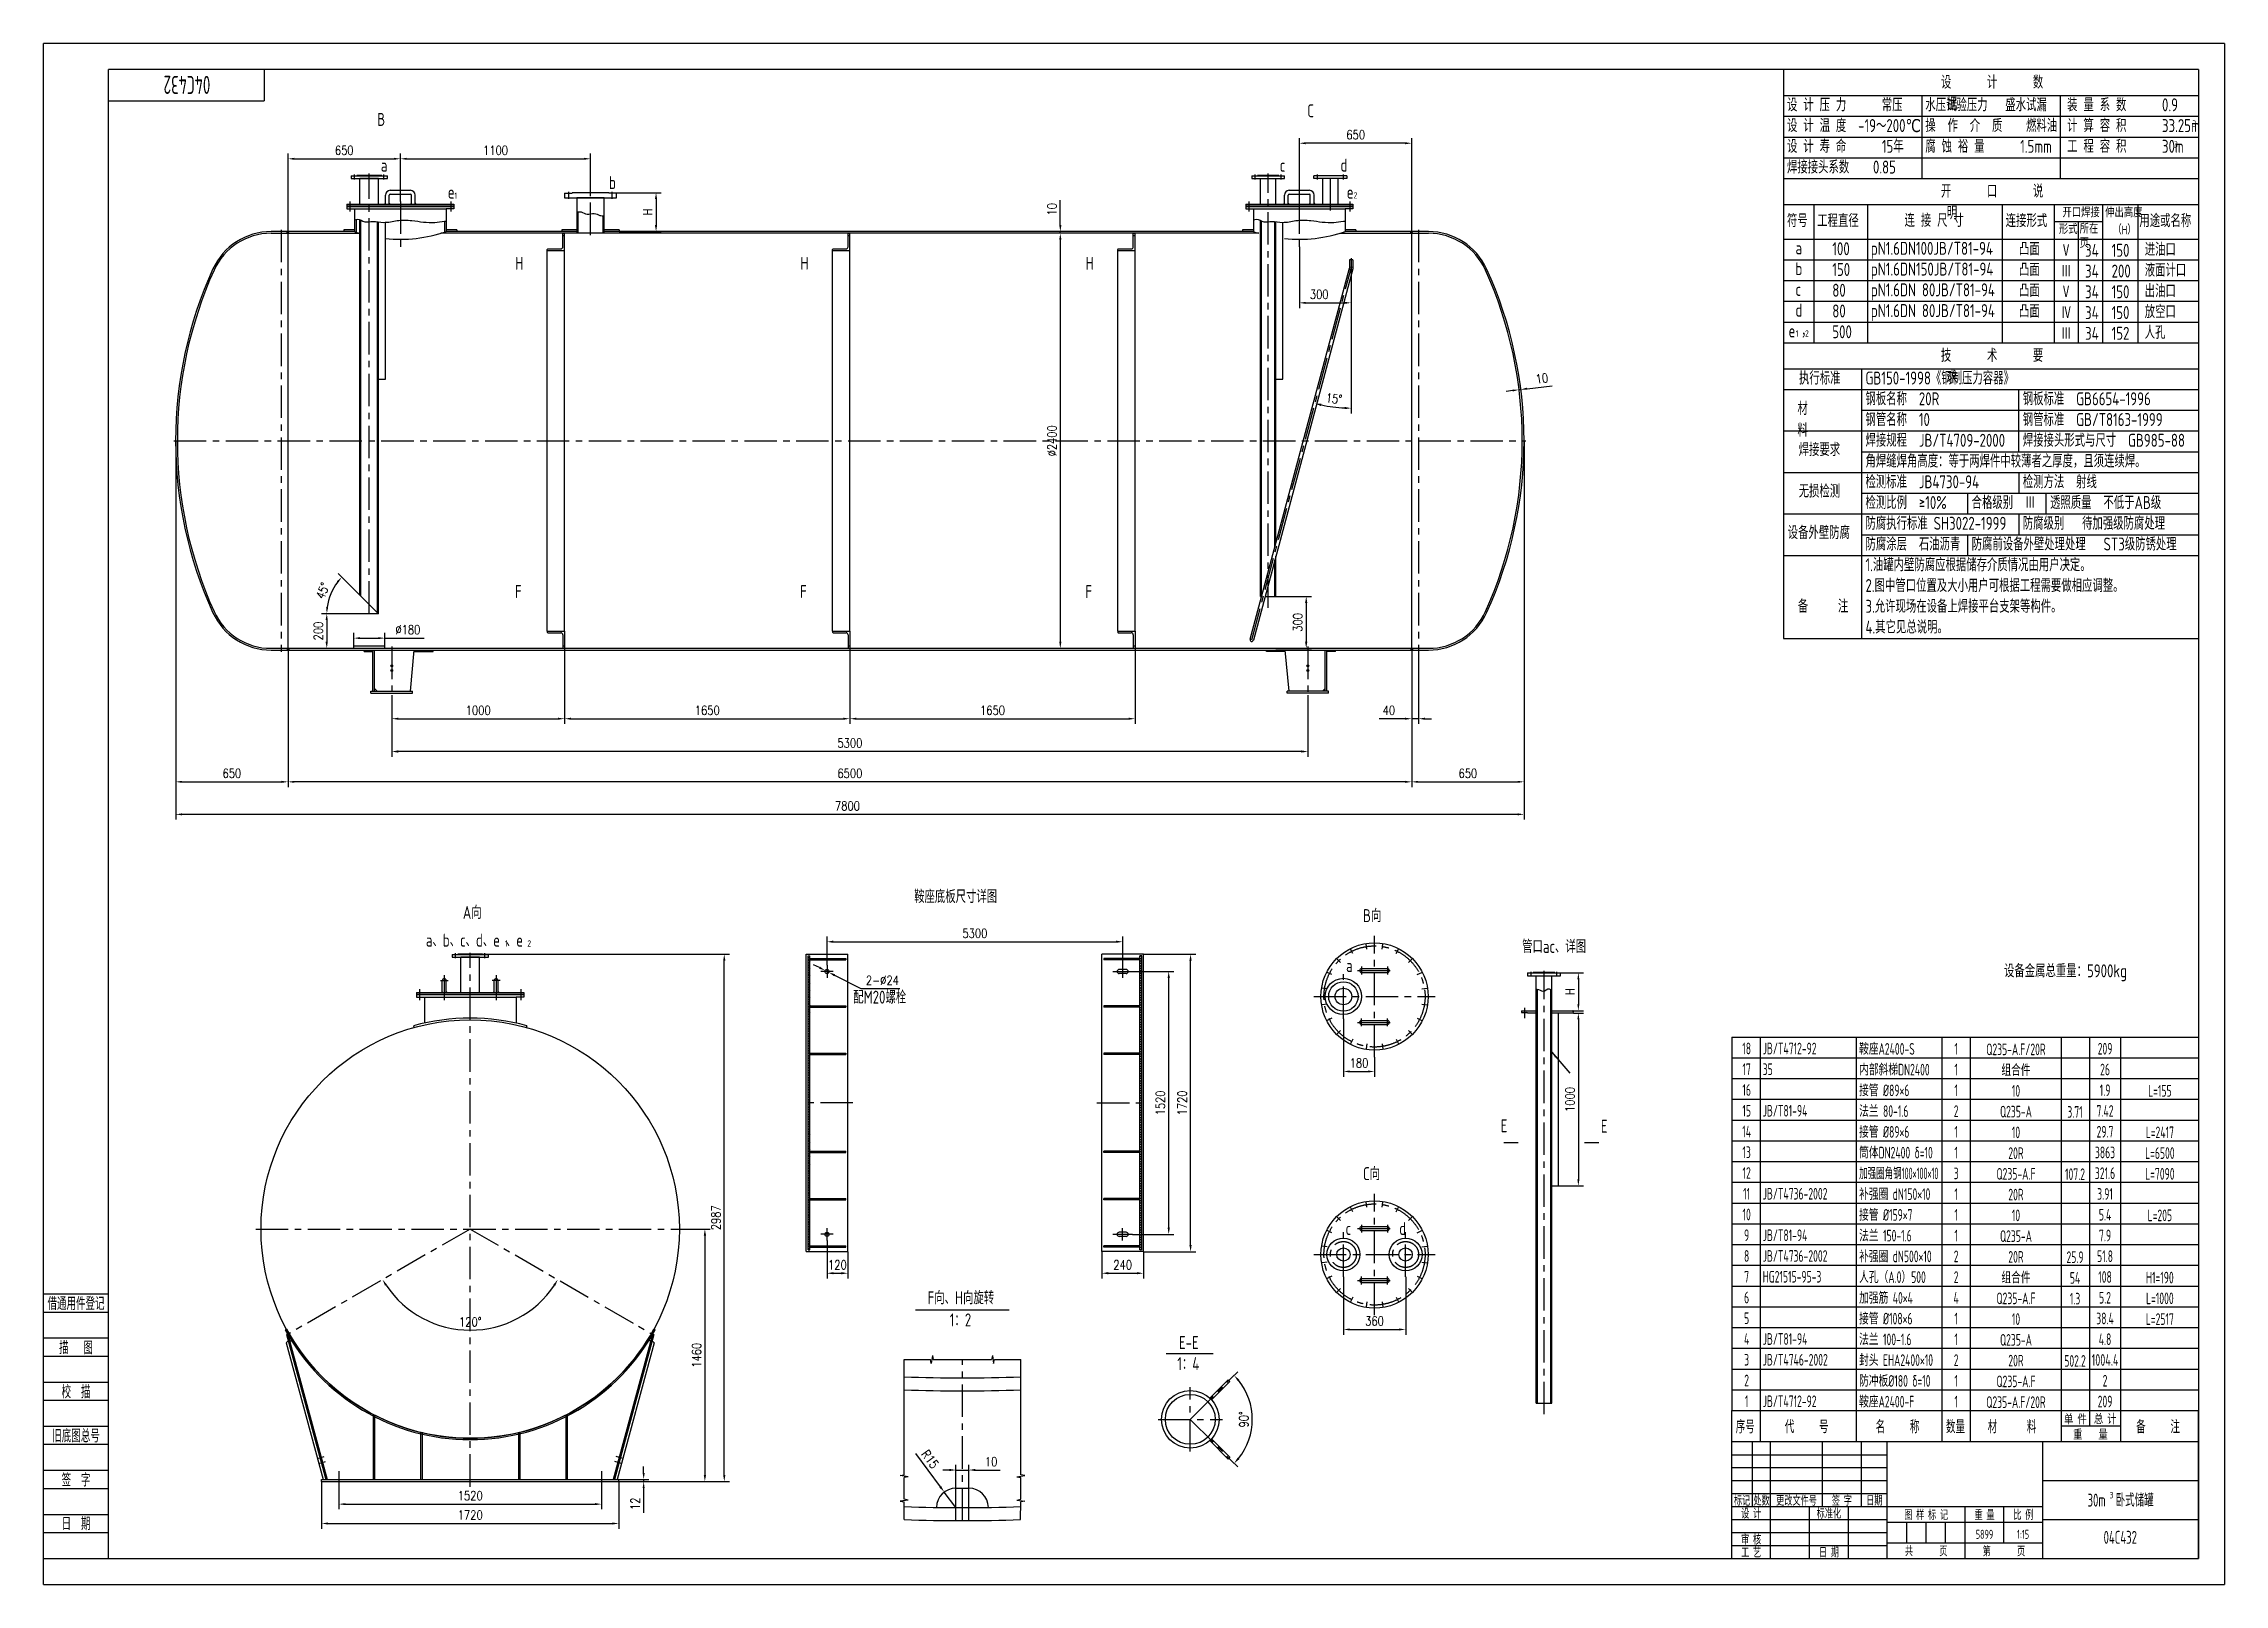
# Model space of a CAD drawing. Extents: x -375 to 12240, y -150 to 8760.
import ezdxf
from ezdxf.enums import TextEntityAlignment as Align

# ---------------------------------------------------------------- set-up
doc = ezdxf.new("R2010")
doc.units = 0
doc.header["$LTSCALE"] = 150
doc.linetypes.add('CENTER', pattern=[2, 1.25, -0.25, 0.25, -0.25])
doc.layers.get('0').update_dxf_attribs({"linetype": 'CONTINUOUS'})
doc.layers.get('DEFPOINTS').update_dxf_attribs({"linetype": 'CONTINUOUS'})
for name, color, linetype in [('1轮廓实线层', 7, 'CONTINUOUS'), ('2细线层', 4, 'CONTINUOUS'), ('3中心线层', 1, 'CENTER'), ('5剖面线层', 2, 'CONTINUOUS'), ('6文字层', 3, 'CONTINUOUS'), ('7标注层', 4, 'CONTINUOUS'), ('图框层', 7, 'CONTINUOUS')]:
    doc.layers.add(name, color=color, linetype=linetype)
doc.styles.add('PC_TEXTSTYLE', font='isocp.shx', dxfattribs={"width": 0.8, "bigfont": 'hzfs.shx'})
doc.styles.add('TH_GBDIM', font='romans.shx', dxfattribs={"width": 0.8, "bigfont": 'gbcbig.shx'})
doc.dimstyles.new('TH_GBDIM', dxfattribs={"dimscale": 15, "dimtxt": 3.5, "dimasz": 2.5, "dimexe": 2, "dimexo": 0, "dimgap": 1.5, "dimtad": 1, "dimdec": 1, "dimtxsty": 'TH_GBDIM', "dimcen": 2.5, "dimclrd": 130, "dimclre": 130, "dimclrt": 3, "dimazin": 3, "dimtfac": 0.714286, "dimtdec": 1, "dimtmove": 0, "dimatfit": 3, "dimtzin": 0})

msp = doc.modelspace()

# ---------------------------------------------------------------- texts
at = {"layer": '2细线层', "attachment_point": 1, "style": 'PC_TEXTSTYLE'}
for s, insert, char_height, width in [('设      计      数      据', (10600.47, 8574.35), 75, 756.2742), ('B', (1554.71, 8359.44), 75, 95.3768), ('C', (6934.71, 8409.25), 75, 95.3768), ('设 计 压 力      常压', (9709.92, 8443.62), 75, 802.0426), ('设 计 温 度  -19～200℃', (9709.92, 8323.62), 75, 802.0426), ('操  作  介  质    燃料油', (10509.92, 8323.62), 75, 802.0426), ('水压试验压力   盛水试漏', (10509.92, 8443.62), 75, 802.0426), ('装 量 系 数      0.9', (11330.3, 8443.66), 75, 689.2502), ('计 算 容 积      33.25m', (11330.3, 8323.66), 75, 998.6067), ('设 计 寿 命      15年', (9709.92, 8203.62), 75, 802.0426), ('腐 蚀 裕 量      1.5mm', (10509.92, 8203.62), 75, 802.0426), ('工 程 容 积      30m', (11330.3, 8203.66), 75, 689.2502), ('3', (12054.83, 8315.56), 37, 1605.6391), ('d', (7127.2, 8094.84), 75, 54.7372), ('焊接接头系数    0.85', (9709.92, 8083.62), 75, 802.0426), ('3', (11947.31, 8195.56), 37, 1605.6391), ('a', (1575.61, 8093.98), 75, 54.7372), ('b', (2895.61, 7993.98), 75, 54.7372), ('c', (6775.61, 8093.98), 75, 54.7372), ('开      口      说      明', (10600.47, 7944.35), 75, 756.2742), ('e', (1963.11, 7938.61), 75, 54.7372), ('1', (2001.05, 7898.23), 36, 20.5401), ('e', (7163.11, 7938.61), 75, 54.7372), ('2', (7202.39, 7900.88), 36, 20.5401), ('符号', (9709.92, 7773.62), 75, 155.0841), ('工程直径', (9884.92, 7773.62), 75, 290.0841), ('连 接 尺 寸', (10389.87, 7775.37), 75, 458.8959), ('连接形式', (10974.92, 7773.62), 75, 290.0841), ('形式', (11282.75, 7710.03), 50, 112.2458), ('开口焊接', (11303.01, 7806.6), 50, 207.1194), ('所在页', (11402.71, 7712.51), 50, 132.2879), ('伸出高度', (11550.31, 7806.52), 50, 207.1194), ('（H）', (11592.68, 7707.49), 50, 112.138), ('用途或名称', (11748.28, 7773.62), 75, 341.7174), ('a', (9758.85, 7616.1), 75, 80.6988), ('100', (9972, 7611.29), 75, 155.0841), ('pN1.6DN100JB/T81-94', (10194.92, 7613.62), 75, 760.0841), ('凸面', (11051.79, 7610.29), 75, 203.2074), ('Ⅴ', (11294.19, 7601.84), 75, 100.8144), ('34', (11434.19, 7601.84), 75, 100.8144), ('150', (11587.71, 7602.28), 75, 100.8144), ('进油口', (11779.24, 7607.35), 75, 310.8144), ('H', (2353, 7527.06), 75, 95.3768), ('H', (4003, 7527.06), 75, 95.3768), ('H', (5653, 7527.06), 75, 95.3768), ('b', (9758.85, 7496.1), 75, 80.6988), ('150', (9972, 7491.29), 75, 155.0841), ('pN1.6DN150JB/T81-94', (10194.92, 7493.62), 75, 760.0841), ('凸面', (11051.79, 7490.29), 75, 203.2074), ('Ⅲ', (11294.19, 7481.84), 75, 100.8144), ('34', (11434.19, 7481.84), 75, 100.8144), ('200', (11587.71, 7482.28), 75, 100.8144), ('液面计口', (11779.24, 7487.35), 75, 310.8144), ('c', (9758.85, 7376.1), 75, 80.6988), ('80', (9972, 7371.29), 75, 155.0841), ('pN1.6DN 80JB/T81-94', (10194.92, 7373.62), 75, 760.0841), ('凸面', (11051.79, 7370.29), 75, 203.2074), ('Ⅴ', (11294.19, 7361.84), 75, 100.8144), ('34', (11434.19, 7361.84), 75, 100.8144), ('150', (11587.71, 7362.28), 75, 100.8144), ('出油口', (11779.24, 7367.35), 75, 310.8144), ('d', (9758.85, 7256.1), 75, 80.6988), ('80', (9972, 7251.29), 75, 155.0841), ('pN1.6DN 80JB/T81-94', (10194.92, 7253.62), 75, 760.0841), ('凸面', (11051.79, 7250.29), 75, 203.2074), ('Ⅳ', (11294.19, 7241.84), 75, 100.8144), ('34', (11434.19, 7241.84), 75, 100.8144), ('150', (11587.71, 7242.28), 75, 100.8144), ('放空口', (11779.24, 7247.35), 75, 310.8144), ('e ， ', (9719.08, 7136.5), 75, 137.6249), ('1', (9759.92, 7101.8), 36, 20.5401), ('2', (9814.17, 7101.8), 36, 20.5401), ('500', (9972, 7131.29), 75, 155.0841), ('Ⅲ', (11294.19, 7121.84), 75, 100.8144), ('34', (11434.19, 7121.84), 75, 100.8144), ('152', (11587.71, 7122.28), 75, 100.8144), ('人孔', (11779.24, 7127.35), 75, 310.8144), ('技      术      要      求', (10600.47, 6994.35), 75, 756.2742), ('执行标准', (9779.34, 6863.21), 75, 426.0841), ('GB150-1998《钢制压力容器》', (10163.92, 6863.62), 75, 1005.196), ('材      料', (9770.54, 6687.37), 75, 306.3465), ('钢板名称  20R', (10163.92, 6743.62), 75, 558.0979), ('钢板标准  GB6654-1996', (11073.92, 6743.62), 75, 951.0841), ('钢管名称  10', (10163.92, 6623.62), 75, 558.0979), ('钢管标准  GB/T8163-1999', (11073.92, 6623.62), 75, 951.0841), ('焊接要求', (9777.36, 6449.68), 75, 280.8994), ('焊接规程  JB/T4709-2000', (10163.92, 6503.62), 75, 951.0841), ('焊接接头形式与尺寸  GB985-88', (11073.92, 6503.62), 75, 1101.0841), ('角焊缝焊角高度：等于两焊件中较薄者之厚度，且须连续焊。', (10163.92, 6383.62), 75, 1926.0841), ('无损检测', (9777.36, 6209.68), 75, 280.8994), ('检测标准  JB4730-94', (10163.92, 6263.62), 75, 886.0841), ('检测方法  射线', (11073.92, 6263.62), 75, 886.0841), ('检测比例  ≥10%', (10163.92, 6143.62), 75, 558.0979), ('合格级别  Ⅲ', (10777.98, 6143.62), 75, 558.0979), ('透照质量  不低于AB级', (11231.56, 6143.62), 75, 858.4449), ('设备外壁防腐', (9713.92, 5969.98), 75, 426.0841), ('防腐执行标准 SH3022-1999', (10163.92, 6023.62), 75, 1391.199), ('防腐级别   待加强级防腐处理', (11073.92, 6023.62), 75, 886.0841), ('防腐涂层  石油沥青', (10163.92, 5903.62), 75, 590.1445), ('防腐前设备外壁处理处理   ST3级防锈处理', (10777.98, 5903.62), 75, 1312.0237), ('1.油罐内壁防腐应根据储存介质情况由用户决定。', (10163.92, 5783.62), 75, 1926.0841), ('F', (2351.23, 5628.71), 75, 92.9668), ('F', (4001.23, 5628.71), 75, 92.9668), ('F', (5651.23, 5628.71), 75, 92.9668), ('备     注', (9772.76, 5544.26), 75, 362.645), ('2.图中管口位置及大小用户可根据工程需要做相应调整。', (10163.92, 5663.62), 75, 1926.0841), ('3.允许现场在设备上焊接平台支架等构件。', (10163.92, 5543.62), 75, 1926.0841), ('4.其它见总说明。', (10163.92, 5423.62), 75, 1926.0841), ('鞍座底板尺寸详图', (4660.8, 3865.19), 75, 811.6059), ('A向', (2050.3, 3773.15), 75, 240.2317), ('B向', (7257.18, 3754.66), 75, 130.8764), ('a、b、c、d、e 、e ', (1836.28, 3612.93), 75, 659.459), ('1', (2293.95, 3574.25), 36, 20.5401), ('2', (2423.17, 3574.25), 36, 20.5401), ('管口ac、详图', (8177.74, 3576.44), 75, 552.7086), ('a', (7159.4, 3466.07), 75, 77.0608), ('设备金属总重量：5900kg', (10965.22, 3435.63), 75, 901.428), ('配M20螺栓', (4308.4, 3283.25), 75, 382.872), ('E', (8053.75, 2539.26), 75, 97.4136), ('E', (8633.11, 2536.7), 75, 97.4136), ('C向', (7257.18, 2262.49), 75, 130.8764), ('c', (7156.63, 1945.5), 75, 77.0608), ('d', (7466.9, 1945.5), 75, 77.0608), ('F向、H向旋转', (4738.34, 1544.64), 75, 811.6059), ('1：2', (4866.9, 1416.7), 75, 153.1365), ('E-E', (6192.23, 1285.72), 75, 158.1568), ('1：4', (6182.96, 1163.7), 75, 153.1365), ('3', (11575.19, 384.72), 37, 1605.6391)]:
    msp.add_mtext(s, dxfattribs=dict(at, insert=insert, char_height=char_height, width=width))

# ---------------------------------------------------------------- blocks, each defined once
blk = doc.blocks.new('*D22')
at = {"layer": '2细线层', "color": 130}
for p, q in [((1039, 7673), (1039, 8124)), ((1076, 8094), (1651, 8094)), ((1689, 7848), (1689, 8124))]:
    blk.add_line(p, q, dxfattribs=at)
for points in [[(1076, 8100), (1076, 8088), (1039, 8094)], [(1651, 8100), (1651, 8088), (1689, 8094)]]:
    blk.add_solid(points, dxfattribs=at)
at = {"layer": 'DEFPOINTS', "color": 0}
for p in [(1689, 8094), (1689, 7848), (1039, 7673)]:
    blk.add_point(p, dxfattribs=at)
at = {"layer": '2细线层', "color": 3, "insert": (1364, 8143), "char_height": 52.5, "attachment_point": 5, "style": 'TH_GBDIM'}
blk.add_mtext('650', dxfattribs=at)
blk = doc.blocks.new('*D23')
at = {"layer": '2细线层', "color": 130}
for p, q in [((1689, 7848), (1689, 8124)), ((1726, 8094), (2751, 8094)), ((2789, 7908), (2789, 8124))]:
    blk.add_line(p, q, dxfattribs=at)
for points in [[(1726, 8100), (1726, 8088), (1689, 8094)], [(2751, 8100), (2751, 8088), (2789, 8094)]]:
    blk.add_solid(points, dxfattribs=at)
at = {"layer": 'DEFPOINTS', "color": 0}
for p in [(2789, 8094), (1689, 7848), (2789, 7908)]:
    blk.add_point(p, dxfattribs=at)
at = {"layer": '2细线层', "color": 3, "insert": (2239, 8143), "char_height": 52.5, "attachment_point": 5, "style": 'TH_GBDIM'}
blk.add_mtext('1100', dxfattribs=at)
blk = doc.blocks.new('*D24')
at = {"layer": '2细线层', "color": 130}
for p, q in [((1563, 5463), (1233, 5463)), ((1263, 5426), (1263, 5301)), ((1419, 5263), (1233, 5263))]:
    blk.add_line(p, q, dxfattribs=at)
for points in [[(1256, 5426), (1269, 5426), (1263, 5463)], [(1256, 5301), (1269, 5301), (1263, 5263)]]:
    blk.add_solid(points, dxfattribs=at)
at = {"layer": 'DEFPOINTS', "color": 0}
for p in [(1563, 5463), (1263, 5263), (1419, 5263)]:
    blk.add_point(p, dxfattribs=at)
at = {"layer": '2细线层', "color": 3, "insert": (1214, 5363), "char_height": 52.5, "attachment_point": 5, "rotation": 90, "style": 'TH_GBDIM'}
blk.add_mtext('200', dxfattribs=at)
blk = doc.blocks.new('*D25')
at = {"layer": '2细线层', "color": 130}
blk.add_line((1455, 5571), (1329, 5696), dxfattribs=at)
blk.add_arc((1563, 5463), 300, 142.1698, 172.8302, dxfattribs=at)
for points in [[(1321, 5651), (1330, 5643), (1350, 5675)], [(1271, 5500), (1259, 5501), (1263, 5463)]]:
    blk.add_solid(points, dxfattribs=at)
at = {"layer": 'DEFPOINTS', "color": 0}
for p in [(1303, 5613), (1455, 5571), (1045, 5463), (1563, 5463), (1563, 5463)]:
    blk.add_point(p, dxfattribs=at)
at = {"layer": '2细线层', "color": 3, "insert": (1240, 5596), "char_height": 52.5, "attachment_point": 5, "rotation": 67.5, "style": 'TH_GBDIM'}
blk.add_mtext('45°', dxfattribs=at)
blk = doc.blocks.new('*D26')
at = {"layer": '2细线层', "color": 130}
for p, q in [((1419, 5275), (1419, 5352)), ((1456, 5322), (1561, 5322)), ((1599, 5275), (1599, 5352)), ((1599, 5322), (1827, 5322))]:
    blk.add_line(p, q, dxfattribs=at)
for points in [[(1456, 5328), (1456, 5316), (1419, 5322)], [(1561, 5328), (1561, 5316), (1599, 5322)]]:
    blk.add_solid(points, dxfattribs=at)
at = {"layer": 'DEFPOINTS', "color": 0}
for p in [(1599, 5322), (1419, 5275), (1599, 5275)]:
    blk.add_point(p, dxfattribs=at)
at = {"layer": '2细线层', "color": 3, "insert": (1732, 5371), "char_height": 52.5, "attachment_point": 5, "style": 'TH_GBDIM'}
blk.add_mtext('%%c180{}{}', dxfattribs=at)
blk = doc.blocks.new('*D27')
at = {"layer": '2细线层', "color": 130}
for p, q in [((2639, 5363), (2639, 4826)), ((1639, 4993), (1639, 4826)), ((1676, 4856), (2601, 4856))]:
    blk.add_line(p, q, dxfattribs=at)
for points in [[(1676, 4862), (1676, 4850), (1639, 4856)], [(2601, 4862), (2601, 4850), (2639, 4856)]]:
    blk.add_solid(points, dxfattribs=at)
at = {"layer": 'DEFPOINTS', "color": 0}
for p in [(2639, 5363), (1639, 4993), (2639, 4856)]:
    blk.add_point(p, dxfattribs=at)
at = {"layer": '2细线层', "color": 3, "insert": (2139, 4905), "char_height": 52.5, "attachment_point": 5, "style": 'TH_GBDIM'}
blk.add_mtext('1000', dxfattribs=at)
blk = doc.blocks.new('*D28')
at = {"layer": '2细线层', "color": 130}
for p, q in [((2639, 5263), (2639, 4826)), ((4289, 5263), (4289, 4826)), ((2676, 4856), (4251, 4856))]:
    blk.add_line(p, q, dxfattribs=at)
for points in [[(2676, 4862), (2676, 4850), (2639, 4856)], [(4251, 4862), (4251, 4850), (4289, 4856)]]:
    blk.add_solid(points, dxfattribs=at)
at = {"layer": 'DEFPOINTS', "color": 0}
for p in [(2639, 5263), (4289, 5263), (4289, 4856)]:
    blk.add_point(p, dxfattribs=at)
at = {"layer": '2细线层', "color": 3, "insert": (3464, 4905), "char_height": 52.5, "attachment_point": 5, "style": 'TH_GBDIM'}
blk.add_mtext('1650', dxfattribs=at)
blk = doc.blocks.new('*D29')
at = {"layer": '2细线层', "color": 130}
for p, q in [((4289, 5263), (4289, 4826)), ((5939, 5263), (5939, 4826)), ((4326, 4856), (5901, 4856))]:
    blk.add_line(p, q, dxfattribs=at)
for points in [[(4326, 4862), (4326, 4850), (4289, 4856)], [(5901, 4862), (5901, 4850), (5939, 4856)]]:
    blk.add_solid(points, dxfattribs=at)
at = {"layer": 'DEFPOINTS', "color": 0}
for p in [(4289, 5263), (5939, 5263), (5939, 4856)]:
    blk.add_point(p, dxfattribs=at)
at = {"layer": '2细线层', "color": 3, "insert": (5114, 4905), "char_height": 52.5, "attachment_point": 5, "style": 'TH_GBDIM'}
blk.add_mtext('1650', dxfattribs=at)
blk = doc.blocks.new('*D30')
at = {"layer": '2细线层', "color": 130}
for p, q in [((6753, 5563), (6959, 5563)), ((6929, 5526), (6929, 5301)), ((6753, 5263), (6959, 5263))]:
    blk.add_line(p, q, dxfattribs=at)
for points in [[(6922, 5526), (6935, 5526), (6929, 5563)], [(6922, 5301), (6935, 5301), (6929, 5263)]]:
    blk.add_solid(points, dxfattribs=at)
at = {"layer": 'DEFPOINTS', "color": 0}
for p in [(6753, 5563), (6753, 5263), (6929, 5263)]:
    blk.add_point(p, dxfattribs=at)
at = {"layer": '2细线层', "color": 3, "insert": (6880, 5413), "char_height": 52.5, "attachment_point": 5, "rotation": 90, "style": 'TH_GBDIM'}
blk.add_mtext('300', dxfattribs=at)
blk = doc.blocks.new('*D31')
at = {"layer": '2细线层', "color": 130}
blk.add_line((7189, 7460), (7189, 6622), dxfattribs=at)
blk.add_arc((7189, 7460), 808, 257.6592, 267.3408, dxfattribs=at)
for points in [[(7014, 6664), (7017, 6677), (6979, 6679)], [(7151, 6659), (7151, 6646), (7189, 6652)]]:
    blk.add_solid(points, dxfattribs=at)
at = {"layer": 'DEFPOINTS', "color": 0}
for p in [(7189, 7520), (7189, 7460), (7189, 7460), (7048, 6664), (6613, 5313)]:
    blk.add_point(p, dxfattribs=at)
at = {"layer": '2细线层', "color": 3, "insert": (7089, 6707), "char_height": 52.5, "attachment_point": 5, "rotation": 352.5, "style": 'TH_GBDIM'}
blk.add_mtext('15°', dxfattribs=at)
blk = doc.blocks.new('*D32')
at = {"layer": '2细线层', "color": 130}
for p, q in [((6889, 7585), (6889, 7231)), ((7189, 7460), (7189, 7231)), ((6926, 7261), (7151, 7261))]:
    blk.add_line(p, q, dxfattribs=at)
for points in [[(6926, 7267), (6926, 7255), (6889, 7261)], [(7151, 7267), (7151, 7255), (7189, 7261)]]:
    blk.add_solid(points, dxfattribs=at)
at = {"layer": 'DEFPOINTS', "color": 0}
for p in [(6889, 7585), (7189, 7460), (7189, 7261)]:
    blk.add_point(p, dxfattribs=at)
at = {"layer": '2细线层', "color": 3, "insert": (7004, 7310), "char_height": 52.5, "attachment_point": 5, "style": 'TH_GBDIM'}
blk.add_mtext('300', dxfattribs=at)
blk = doc.blocks.new('*D33')
at = {"layer": '2细线层', "color": 130}
for p, q in [((6889, 7848), (6889, 8214)), ((7539, 7673), (7539, 8214)), ((7501, 8184), (6926, 8184))]:
    blk.add_line(p, q, dxfattribs=at)
for points in [[(6926, 8190), (6926, 8178), (6889, 8184)], [(7501, 8190), (7501, 8178), (7539, 8184)]]:
    blk.add_solid(points, dxfattribs=at)
at = {"layer": 'DEFPOINTS', "color": 0}
for p in [(6889, 8184), (6889, 7848), (7539, 7673)]:
    blk.add_point(p, dxfattribs=at)
at = {"layer": '2细线层', "color": 3, "insert": (7215, 8233), "char_height": 52.5, "attachment_point": 5, "style": 'TH_GBDIM'}
blk.add_mtext('650', dxfattribs=at)
blk = doc.blocks.new('*D34')
at = {"layer": '2细线层', "color": 130}
for p, q in [((7539, 5253), (7539, 4826)), ((7579, 5243), (7579, 4826)), ((7501, 4856), (7351, 4856)), ((7579, 4856), (7539, 4856)), ((7616, 4856), (7654, 4856))]:
    blk.add_line(p, q, dxfattribs=at)
for points in [[(7501, 4862), (7501, 4850), (7539, 4856)], [(7616, 4862), (7616, 4850), (7579, 4856)]]:
    blk.add_solid(points, dxfattribs=at)
at = {"layer": 'DEFPOINTS', "color": 0}
for p in [(7539, 5253), (7579, 5243), (7539, 4856)]:
    blk.add_point(p, dxfattribs=at)
at = {"layer": '2细线层', "color": 3, "insert": (7407, 4905), "char_height": 52.5, "attachment_point": 5, "style": 'TH_GBDIM'}
blk.add_mtext('40', dxfattribs=at)
blk = doc.blocks.new('*D35')
at = {"layer": '2细线层', "color": 130}
for p, q in [((6939, 4993), (6939, 4636)), ((1639, 4826), (1639, 4636)), ((6901, 4666), (1676, 4666))]:
    blk.add_line(p, q, dxfattribs=at)
for points in [[(1676, 4673), (1676, 4660), (1639, 4666)], [(6901, 4673), (6901, 4660), (6939, 4666)]]:
    blk.add_solid(points, dxfattribs=at)
at = {"layer": 'DEFPOINTS', "color": 0}
for p in [(6939, 4993), (1639, 4826), (1639, 4666)]:
    blk.add_point(p, dxfattribs=at)
at = {"layer": '2细线层', "color": 3, "insert": (4289, 4715), "char_height": 52.5, "attachment_point": 5, "style": 'TH_GBDIM'}
blk.add_mtext('5300', dxfattribs=at)
blk = doc.blocks.new('*D36')
at = {"layer": '2细线层', "color": 130}
for p, q in [((1039, 5253), (1039, 4461)), ((7539, 4826), (7539, 4461)), ((7501, 4491), (1076, 4491))]:
    blk.add_line(p, q, dxfattribs=at)
for points in [[(1076, 4497), (1076, 4485), (1039, 4491)], [(7501, 4497), (7501, 4485), (7539, 4491)]]:
    blk.add_solid(points, dxfattribs=at)
at = {"layer": 'DEFPOINTS', "color": 0}
for p in [(1039, 5253), (7539, 4826), (1039, 4491)]:
    blk.add_point(p, dxfattribs=at)
at = {"layer": '2细线层', "color": 3, "insert": (4289, 4540), "char_height": 52.5, "attachment_point": 5, "style": 'TH_GBDIM'}
blk.add_mtext('6500', dxfattribs=at)
blk = doc.blocks.new('*D37')
at = {"layer": '2细线层', "color": 130}
for p, q in [((389, 6463), (389, 4273)), ((8189, 6463), (8189, 4273)), ((8151, 4303), (426, 4303))]:
    blk.add_line(p, q, dxfattribs=at)
for points in [[(426, 4309), (426, 4297), (389, 4303)], [(8151, 4309), (8151, 4297), (8189, 4303)]]:
    blk.add_solid(points, dxfattribs=at)
at = {"layer": 'DEFPOINTS', "color": 0}
for p in [(389, 6463), (8189, 6463), (389, 4303)]:
    blk.add_point(p, dxfattribs=at)
at = {"layer": '2细线层', "color": 3, "insert": (4275, 4352), "char_height": 52.5, "attachment_point": 5, "style": 'TH_GBDIM'}
blk.add_mtext('7800', dxfattribs=at)
blk = doc.blocks.new('*D38')
at = {"layer": '2细线层', "color": 130}
for p, q in [((389, 6463), (389, 4461)), ((1039, 5253), (1039, 4461)), ((426, 4491), (1001, 4491))]:
    blk.add_line(p, q, dxfattribs=at)
for points in [[(426, 4497), (426, 4485), (389, 4491)], [(1001, 4497), (1001, 4485), (1039, 4491)]]:
    blk.add_solid(points, dxfattribs=at)
at = {"layer": 'DEFPOINTS', "color": 0}
for p in [(389, 6463), (1039, 5253), (1039, 4491)]:
    blk.add_point(p, dxfattribs=at)
at = {"layer": '2细线层', "color": 3, "insert": (714, 4540), "char_height": 52.5, "attachment_point": 5, "style": 'TH_GBDIM'}
blk.add_mtext('650', dxfattribs=at)
blk = doc.blocks.new('*D39')
at = {"layer": '2细线层', "color": 130}
for p, q in [((8189, 6463), (8189, 4461)), ((7539, 5253), (7539, 4461)), ((7576, 4491), (8151, 4491))]:
    blk.add_line(p, q, dxfattribs=at)
for points in [[(7576, 4497), (7576, 4485), (7539, 4491)], [(8151, 4497), (8151, 4485), (8189, 4491)]]:
    blk.add_solid(points, dxfattribs=at)
at = {"layer": 'DEFPOINTS', "color": 0}
for p in [(8189, 6463), (7539, 5253), (8189, 4491)]:
    blk.add_point(p, dxfattribs=at)
at = {"layer": '2细线层', "color": 3, "insert": (7864, 4540), "char_height": 52.5, "attachment_point": 5, "style": 'TH_GBDIM'}
blk.add_mtext('650', dxfattribs=at)
blk = doc.blocks.new('*D40')
at = {"layer": '2细线层', "color": 130}
for p, q in [((5929, 7663), (5476, 7663)), ((5506, 7626), (5506, 5301)), ((5929, 5263), (5476, 5263))]:
    blk.add_line(p, q, dxfattribs=at)
for points in [[(5500, 7626), (5513, 7626), (5506, 7663)], [(5500, 5301), (5513, 5301), (5506, 5263)]]:
    blk.add_solid(points, dxfattribs=at)
at = {"layer": 'DEFPOINTS', "color": 0}
for p in [(5929, 7663), (5506, 5263), (5929, 5263)]:
    blk.add_point(p, dxfattribs=at)
at = {"layer": '2细线层', "color": 3, "insert": (5458, 6463), "char_height": 52.5, "attachment_point": 5, "rotation": 90, "style": 'TH_GBDIM'}
blk.add_mtext('%%c2400{}{}', dxfattribs=at)
blk = doc.blocks.new('*D41')
at = {"layer": '2细线层', "color": 130}
for p, q in [((5506, 7711), (5506, 7855)), ((5584, 7673), (5476, 7673)), ((5589, 7663), (5476, 7663)), ((5506, 7663), (5506, 7673)), ((5506, 7626), (5506, 7588))]:
    blk.add_line(p, q, dxfattribs=at)
for points in [[(5500, 7711), (5513, 7711), (5506, 7673)], [(5500, 7626), (5513, 7626), (5506, 7663)]]:
    blk.add_solid(points, dxfattribs=at)
at = {"layer": 'DEFPOINTS', "color": 0}
for p in [(5506, 7663), (5584, 7673), (5589, 7663)]:
    blk.add_point(p, dxfattribs=at)
at = {"layer": '2细线层', "color": 3, "insert": (5458, 7802), "char_height": 52.5, "attachment_point": 5, "rotation": 90, "style": 'TH_GBDIM'}
blk.add_mtext('10', dxfattribs=at)
blk = doc.blocks.new('*D42')
at = {"layer": '2细线层', "color": 130}
for p, q in [((2894, 7898), (3198, 7898)), ((3168, 7861), (3168, 7711)), ((2954, 7673), (3198, 7673))]:
    blk.add_line(p, q, dxfattribs=at)
for points in [[(3161, 7861), (3174, 7861), (3168, 7898)], [(3161, 7711), (3174, 7711), (3168, 7673)]]:
    blk.add_solid(points, dxfattribs=at)
at = {"layer": 'DEFPOINTS', "color": 0}
for p in [(2894, 7898), (2954, 7673), (3168, 7673)]:
    blk.add_point(p, dxfattribs=at)
at = {"layer": '2细线层', "color": 3, "insert": (3119, 7786), "char_height": 52.5, "attachment_point": 5, "rotation": 90, "style": 'TH_GBDIM'}
blk.add_mtext('H{}{}', dxfattribs=at)
blk = doc.blocks.new('*D43')
at = {"layer": '2细线层', "color": 130}
for p, q in [((8123, 6754), (8086, 6749)), ((8160, 6759), (8157, 6788)), ((8160, 6759), (8170, 6760)), ((8170, 6760), (8166, 6790)), ((8207, 6764), (8351, 6782))]:
    blk.add_line(p, q, dxfattribs=at)
for points in [[(8122, 6760), (8124, 6748), (8160, 6759)], [(8206, 6771), (8208, 6758), (8170, 6760)]]:
    blk.add_solid(points, dxfattribs=at)
at = {"layer": 'DEFPOINTS', "color": 0}
for p in [(8160, 6759), (8170, 6760), (8170, 6760)]:
    blk.add_point(p, dxfattribs=at)
at = {"layer": '2细线层', "color": 3, "insert": (8292, 6824), "char_height": 52.5, "attachment_point": 5, "rotation": 7.1182, "style": 'TH_GBDIM'}
blk.add_mtext('10{}{}', dxfattribs=at)
blk = doc.blocks.new('*U44')
at = {"layer": '2细线层', "linetype": 'CONTINUOUS'}
blk.add_hatch(color=1, dxfattribs=at).paths.add_polyline_path([(8900, 7784), (8900, 7790), (8895, 7784)])
blk = doc.blocks.new('*U45')
at = {"layer": '2细线层', "linetype": 'CONTINUOUS'}
blk.add_hatch(color=1, dxfattribs=at).paths.add_polyline_path([(8923, 7790), (8928, 7784), (8923, 7784)])
blk = doc.blocks.new('*U46')
at = {"layer": '2细线层', "linetype": 'CONTINUOUS'}
h = blk.add_hatch(color=1, dxfattribs=at)
h.paths.add_polyline_path([(8600, 7784), (8600, 7790), (8595, 7784)])
h.paths.add_polyline_path([(8623, 7790), (8628, 7784), (8623, 7784)])
blk = doc.blocks.new('*D83')
at = {"layer": '2细线层', "color": 130}
blk.add_arc((2093, 1905), 585, 213.6726, 326.3274, dxfattribs=at)
for points in [[(1600, 1577), (1611, 1584), (1586, 1612)], [(2574, 1584), (2585, 1577), (2599, 1612)]]:
    blk.add_solid(points, dxfattribs=at)
at = {"layer": 'DEFPOINTS', "color": 0}
for p in [(2093, 1905), (2093, 1905), (1038, 1296), (1892, 1355), (3147, 1296)]:
    blk.add_point(p, dxfattribs=at)
at = {"layer": '2细线层', "color": 3, "insert": (2093, 1368), "char_height": 52.5, "attachment_point": 5, "style": 'TH_GBDIM'}
blk.add_mtext('120°', dxfattribs=at)
blk = doc.blocks.new('*D84')
at = {"layer": '2细线层', "color": 130}
for p, q in [((3333, 1905), (3480, 1905)), ((3450, 1867), (3450, 482)), ((2953, 445), (3480, 445))]:
    blk.add_line(p, q, dxfattribs=at)
for points in [[(3444, 1867), (3457, 1867), (3450, 1905)], [(3444, 482), (3457, 482), (3450, 445)]]:
    blk.add_solid(points, dxfattribs=at)
at = {"layer": 'DEFPOINTS', "color": 0}
for p in [(3333, 1905), (2953, 445), (3450, 445)]:
    blk.add_point(p, dxfattribs=at)
at = {"layer": '2细线层', "color": 3, "insert": (3402, 1175), "char_height": 52.5, "attachment_point": 5, "rotation": 90, "style": 'TH_GBDIM'}
blk.add_mtext('1460', dxfattribs=at)
blk = doc.blocks.new('*D85')
at = {"layer": '2细线层', "color": 130}
for p, q in [((3096, 494), (3096, 532)), ((2953, 457), (3126, 457)), ((2953, 445), (3126, 445)), ((3096, 457), (3096, 445)), ((3096, 407), (3096, 263))]:
    blk.add_line(p, q, dxfattribs=at)
for points in [[(3090, 494), (3102, 494), (3096, 457)], [(3090, 407), (3102, 407), (3096, 445)]]:
    blk.add_solid(points, dxfattribs=at)
at = {"layer": 'DEFPOINTS', "color": 0}
for p in [(2953, 457), (2953, 445), (3096, 445)]:
    blk.add_point(p, dxfattribs=at)
at = {"layer": '2细线层', "color": 3, "insert": (3047, 316), "char_height": 52.5, "attachment_point": 5, "rotation": 90, "style": 'TH_GBDIM'}
blk.add_mtext('12', dxfattribs=at)
blk = doc.blocks.new('*D86')
at = {"layer": '2细线层', "color": 130}
for p, q in [((2165, 3494), (3592, 3494)), ((3562, 482), (3562, 3457)), ((2953, 445), (3592, 445))]:
    blk.add_line(p, q, dxfattribs=at)
for points in [[(3556, 3457), (3569, 3457), (3562, 3494)], [(3556, 482), (3569, 482), (3562, 445)]]:
    blk.add_solid(points, dxfattribs=at)
at = {"layer": 'DEFPOINTS', "color": 0}
for p in [(2165, 3494), (3562, 3494), (2953, 445)]:
    blk.add_point(p, dxfattribs=at)
at = {"layer": '2细线层', "color": 3, "insert": (3514, 1970), "char_height": 52.5, "attachment_point": 5, "rotation": 90, "style": 'TH_GBDIM'}
blk.add_mtext('2987{}{}', dxfattribs=at)
blk = doc.blocks.new('*D87')
at = {"layer": '2细线层', "color": 130}
for p, q in [((1333, 397), (1333, 284)), ((2853, 397), (2853, 284)), ((1370, 314), (2815, 314))]:
    blk.add_line(p, q, dxfattribs=at)
for points in [[(1370, 320), (1370, 308), (1333, 314)], [(2815, 320), (2815, 308), (2853, 314)]]:
    blk.add_solid(points, dxfattribs=at)
at = {"layer": 'DEFPOINTS', "color": 0}
for p in [(1333, 397), (2853, 397), (2853, 314)]:
    blk.add_point(p, dxfattribs=at)
at = {"layer": '2细线层', "color": 3, "insert": (2093, 363), "char_height": 52.5, "attachment_point": 5, "style": 'TH_GBDIM'}
blk.add_mtext('1520', dxfattribs=at)
blk = doc.blocks.new('*D88')
at = {"layer": '2细线层', "color": 130}
for p, q in [((1233, 445), (1233, 172)), ((2953, 445), (2953, 172)), ((1270, 202), (2915, 202))]:
    blk.add_line(p, q, dxfattribs=at)
for points in [[(1270, 208), (1270, 196), (1233, 202)], [(2915, 208), (2915, 196), (2953, 202)]]:
    blk.add_solid(points, dxfattribs=at)
at = {"layer": 'DEFPOINTS', "color": 0}
for p in [(1233, 445), (2953, 445), (2953, 202)]:
    blk.add_point(p, dxfattribs=at)
at = {"layer": '2细线层', "color": 3, "insert": (2093, 251), "char_height": 52.5, "attachment_point": 5, "style": 'TH_GBDIM'}
blk.add_mtext('1720', dxfattribs=at)
blk = doc.blocks.new('*U89')
at = {"layer": '2细线层', "linetype": 'CONTINUOUS'}
h = blk.add_hatch(dxfattribs=at)
h.set_pattern_fill('_USER', color=1, scale=10, angle=45, style=0, pattern_type=0)
h.set_pattern_definition([(45, (0, 0), (-7.071068, 7.071068), [])])
h.paths.add_polyline_path([(7629, -637), (9329, -637), (9329, -647), (9314, -647), (9306, -647), (9040, -647), (9032, -647), (8766, -647), (8758, -647), (8200, -647), (8192, -647), (7926, -647), (7918, -647), (7652, -647), (7644, -647), (7629, -647)])
blk = doc.blocks.new('*U90')
at = {"layer": '2细线层', "linetype": 'CONTINUOUS'}
h = blk.add_hatch(dxfattribs=at)
h.set_pattern_fill('_USER', color=1, scale=10, angle=135, style=0, pattern_type=0)
h.set_pattern_definition([(135, (0, 0), (-7.071068, -7.071068), [])])
h.paths.add_polyline_path([(7652, -647), (7652, -855), (7644, -855), (7644, -647)])
h.paths.add_polyline_path([(7926, -647), (7926, -855), (7918, -855), (7918, -647)])
h.paths.add_polyline_path([(8200, -647), (8200, -855), (8192, -855), (8192, -647)])
h.paths.add_polyline_path([(8766, -647), (8766, -855), (8758, -855), (8758, -647)])
h.paths.add_polyline_path([(9040, -647), (9040, -855), (9032, -855), (9032, -647)])
h.paths.add_polyline_path([(9314, -647), (9314, -855), (9306, -855), (9306, -647)])
blk = doc.blocks.new('*D91')
at = {"layer": '2细线层', "color": 130}
for p, q in [((4157, 1838), (4157, 1619)), ((4277, 1774), (4277, 1619)), ((4194, 1649), (4239, 1649))]:
    blk.add_line(p, q, dxfattribs=at)
for points in [[(4194, 1656), (4194, 1643), (4157, 1649)], [(4239, 1656), (4239, 1643), (4277, 1649)]]:
    blk.add_solid(points, dxfattribs=at)
at = {"layer": 'DEFPOINTS', "color": 0}
for p in [(4157, 1838), (4277, 1774), (4277, 1649)]:
    blk.add_point(p, dxfattribs=at)
at = {"layer": '2细线层', "color": 3, "insert": (4217, 1698), "char_height": 52.5, "attachment_point": 5, "style": 'TH_GBDIM'}
blk.add_mtext('120', dxfattribs=at)
blk = doc.blocks.new('*D92')
at = {"layer": '2细线层', "color": 130}
for p, q in [((5747, 1774), (5747, 1619)), ((5987, 1774), (5987, 1619)), ((5784, 1649), (5949, 1649))]:
    blk.add_line(p, q, dxfattribs=at)
for points in [[(5784, 1656), (5784, 1643), (5747, 1649)], [(5949, 1656), (5949, 1643), (5987, 1649)]]:
    blk.add_solid(points, dxfattribs=at)
at = {"layer": 'DEFPOINTS', "color": 0}
for p in [(5747, 1774), (5987, 1774), (5987, 1649)]:
    blk.add_point(p, dxfattribs=at)
at = {"layer": '2细线层', "color": 3, "insert": (5867, 1698), "char_height": 52.5, "attachment_point": 5, "style": 'TH_GBDIM'}
blk.add_mtext('240', dxfattribs=at)
blk = doc.blocks.new('*D93')
at = {"layer": '2细线层', "color": 130}
for p, q in [((5923, 3394), (6163, 3394)), ((6133, 3357), (6133, 1912)), ((5923, 1874), (6163, 1874))]:
    blk.add_line(p, q, dxfattribs=at)
for points in [[(6127, 3357), (6140, 3357), (6133, 3394)], [(6127, 1912), (6140, 1912), (6133, 1874)]]:
    blk.add_solid(points, dxfattribs=at)
at = {"layer": 'DEFPOINTS', "color": 0}
for p in [(5923, 3394), (5923, 1874), (6133, 1874)]:
    blk.add_point(p, dxfattribs=at)
at = {"layer": '2细线层', "color": 3, "insert": (6085, 2634), "char_height": 52.5, "attachment_point": 5, "rotation": 90, "style": 'TH_GBDIM'}
blk.add_mtext('1520', dxfattribs=at)
blk = doc.blocks.new('*D94')
at = {"layer": '2细线层', "color": 130}
for p, q in [((5987, 3494), (6290, 3494)), ((6260, 1812), (6260, 3457)), ((5987, 1774), (6290, 1774))]:
    blk.add_line(p, q, dxfattribs=at)
for points in [[(6253, 3457), (6266, 3457), (6260, 3494)], [(6253, 1812), (6266, 1812), (6260, 1774)]]:
    blk.add_solid(points, dxfattribs=at)
at = {"layer": 'DEFPOINTS', "color": 0}
for p in [(5987, 3494), (6260, 3494), (5987, 1774)]:
    blk.add_point(p, dxfattribs=at)
at = {"layer": '2细线层', "color": 3, "insert": (6211, 2634), "char_height": 52.5, "attachment_point": 5, "rotation": 90, "style": 'TH_GBDIM'}
blk.add_mtext('1720', dxfattribs=at)
blk = doc.blocks.new('*D95')
at = {"layer": '2细线层', "color": 130}
for p, q in [((4113, 3417), (4079, 3433)), ((4146, 3400), (4168, 3389)), ((4355, 3294), (4201, 3372)), ((4577, 3294), (4355, 3294))]:
    blk.add_line(p, q, dxfattribs=at)
for points in [[(4116, 3422), (4110, 3411), (4146, 3400)], [(4204, 3378), (4198, 3366), (4168, 3389)]]:
    blk.add_solid(points, dxfattribs=at)
at = {"layer": 'DEFPOINTS', "color": 0}
for p in [(4146, 3400), (4168, 3389)]:
    blk.add_point(p, dxfattribs=at)
at = {"layer": '2细线层', "color": 3, "insert": (4477, 3343), "char_height": 52.5, "attachment_point": 5, "style": 'TH_GBDIM'}
blk.add_mtext('2-%%c24{}{}', dxfattribs=at)
blk = doc.blocks.new('*D96')
at = {"layer": '2细线层', "color": 130}
for p, q in [((4157, 3430), (4157, 3596)), ((4194, 3566), (5829, 3566)), ((5867, 3430), (5867, 3596))]:
    blk.add_line(p, q, dxfattribs=at)
for points in [[(4194, 3573), (4194, 3560), (4157, 3566)], [(5829, 3573), (5829, 3560), (5867, 3566)]]:
    blk.add_solid(points, dxfattribs=at)
at = {"layer": 'DEFPOINTS', "color": 0}
for p in [(5867, 3566), (4157, 3430), (5867, 3430)]:
    blk.add_point(p, dxfattribs=at)
at = {"layer": '2细线层', "color": 3, "insert": (5012, 3615), "char_height": 52.5, "attachment_point": 5, "style": 'TH_GBDIM'}
blk.add_mtext('5300{}{}', dxfattribs=at)
blk = doc.blocks.new('*D105')
at = {"layer": '2细线层', "color": 130}
for p, q in [((7144, 3121), (7144, 2786)), ((7181, 2816), (7286, 2816)), ((7324, 2899), (7324, 2786))]:
    blk.add_line(p, q, dxfattribs=at)
for points in [[(7181, 2822), (7181, 2810), (7144, 2816)], [(7286, 2822), (7286, 2810), (7324, 2816)]]:
    blk.add_solid(points, dxfattribs=at)
at = {"layer": 'DEFPOINTS', "color": 0}
for p in [(7144, 3121), (7324, 2899), (7324, 2816)]:
    blk.add_point(p, dxfattribs=at)
at = {"layer": '2细线层', "color": 3, "insert": (7234, 2865), "char_height": 52.5, "attachment_point": 5, "style": 'TH_GBDIM'}
blk.add_mtext('180', dxfattribs=at)
blk = doc.blocks.new('*D106')
at = {"layer": '2细线层', "color": 130}
for p, q in [((7144, 1629), (7144, 1294)), ((7504, 1629), (7504, 1294)), ((7181, 1324), (7466, 1324))]:
    blk.add_line(p, q, dxfattribs=at)
for points in [[(7181, 1330), (7181, 1318), (7144, 1324)], [(7466, 1330), (7466, 1318), (7504, 1324)]]:
    blk.add_solid(points, dxfattribs=at)
at = {"layer": 'DEFPOINTS', "color": 0}
for p in [(7144, 1629), (7504, 1629), (7504, 1324)]:
    blk.add_point(p, dxfattribs=at)
at = {"layer": '2细线层', "color": 3, "insert": (7324, 1373), "char_height": 52.5, "attachment_point": 5, "style": 'TH_GBDIM'}
blk.add_mtext('360', dxfattribs=at)
blk = doc.blocks.new('*D107')
at = {"layer": '2细线层', "color": 130}
for p, q in [((8474, 3154), (8533, 3154)), ((8503, 3117), (8503, 2192)), ((8389, 2154), (8533, 2154))]:
    blk.add_line(p, q, dxfattribs=at)
for points in [[(8497, 3117), (8509, 3117), (8503, 3154)], [(8497, 2192), (8509, 2192), (8503, 2154)]]:
    blk.add_solid(points, dxfattribs=at)
at = {"layer": 'DEFPOINTS', "color": 0}
for p in [(8474, 3154), (8389, 2154), (8503, 2154)]:
    blk.add_point(p, dxfattribs=at)
at = {"layer": '2细线层', "color": 3, "insert": (8454, 2654), "char_height": 52.5, "attachment_point": 5, "rotation": 90, "style": 'TH_GBDIM'}
blk.add_mtext('1000', dxfattribs=at)
blk = doc.blocks.new('*D108')
at = {"layer": '2细线层', "color": 130}
for p, q in [((8399, 3386), (8533, 3386)), ((8503, 3349), (8503, 3205)), ((8474, 3167), (8533, 3167))]:
    blk.add_line(p, q, dxfattribs=at)
for points in [[(8497, 3349), (8509, 3349), (8503, 3386)], [(8497, 3205), (8509, 3205), (8503, 3167)]]:
    blk.add_solid(points, dxfattribs=at)
at = {"layer": 'DEFPOINTS', "color": 0}
for p in [(8399, 3386), (8474, 3167), (8503, 3167)]:
    blk.add_point(p, dxfattribs=at)
at = {"layer": '2细线层', "color": 3, "insert": (8454, 3277), "char_height": 52.5, "attachment_point": 5, "rotation": 90, "style": 'TH_GBDIM'}
blk.add_mtext('H{}{}', dxfattribs=at)
blk = doc.blocks.new('*D109')
at = {"layer": '2细线层', "color": 130}
for p, q in [((6495, 1042), (6533, 1079)), ((6495, 567), (6533, 529))]:
    blk.add_line(p, q, dxfattribs=at)
blk.add_arc((6258, 804), 359, 320.9881, 39.0119, dxfattribs=at)
for points in [[(6532, 1026), (6542, 1034), (6512, 1058)], [(6542, 574), (6532, 583), (6512, 550)]]:
    blk.add_solid(points, dxfattribs=at)
at = {"layer": 'DEFPOINTS', "color": 0}
for p in [(6495, 1042), (6258, 804), (6258, 804), (6605, 711), (6495, 567)]:
    blk.add_point(p, dxfattribs=at)
at = {"layer": '2细线层', "color": 3, "insert": (6568, 804), "char_height": 52.5, "attachment_point": 5, "rotation": 90, "style": 'TH_GBDIM'}
blk.add_mtext('90°', dxfattribs=at)
blk = doc.blocks.new('*D110')
at = {"layer": '7标注层', "color": 130}
for p, q in [((4668, 606), (4812, 414)), ((4902, 294), (4835, 384))]:
    blk.add_line(p, q, dxfattribs=at)
blk.add_solid([(4817, 418), (4807, 410), (4835, 384)], dxfattribs=at)
at = {"layer": 'DEFPOINTS', "color": 0}
for p in [(4835, 384), (4902, 294)]:
    blk.add_point(p, dxfattribs=at)
at = {"layer": '7标注层', "color": 3, "insert": (4753, 574), "char_height": 52.5, "attachment_point": 5, "rotation": 306.8448, "style": 'TH_GBDIM'}
blk.add_mtext('R15{}{}', dxfattribs=at)
blk = doc.blocks.new('*D111')
at = {"layer": '7标注层', "color": 130}
for p, q in [((4865, 511), (4827, 511)), ((4902, 406), (4902, 541)), ((4902, 511), (4977, 511)), ((4977, 406), (4977, 541)), ((5015, 511), (5159, 511))]:
    blk.add_line(p, q, dxfattribs=at)
for points in [[(4865, 518), (4865, 505), (4902, 511)], [(5015, 518), (5015, 505), (4977, 511)]]:
    blk.add_solid(points, dxfattribs=at)
at = {"layer": 'DEFPOINTS', "color": 0}
for p in [(4977, 511), (4902, 406), (4977, 406)]:
    blk.add_point(p, dxfattribs=at)
at = {"layer": '7标注层', "color": 3, "insert": (5106, 560), "char_height": 52.5, "attachment_point": 5, "style": 'TH_GBDIM'}
blk.add_mtext('10', dxfattribs=at)
blk = doc.blocks.new('PC_TITLE_BLOCK')
at = {"layer": '1轮廓实线层'}
for p, q in [((0, 45), (-180, 45)), ((-180, 0), (-180, 45)), ((-180, 0), (0, 0))]:
    blk.add_line(p, q, dxfattribs=at)
at = {"layer": '2细线层'}
for p, q in [((-172, 20), (-172, 45)), ((-165, 20), (-165, 45)), ((-145, 20), (-145, 45)), ((-130, 20), (-130, 45)), ((-120, 0), (-120, 45)), ((-60, 0), (-60, 45)), ((-180, 40), (-120, 40)), ((-180, 35), (-120, 35)), ((-180, 30), (-120, 30)), ((-60, 30), (0, 30)), ((-180, 25), (-120, 25)), ((-180, 20), (-60, 20)), ((-165, 0), (-165, 20)), ((-150, 0), (-150, 20)), ((-135, 0), (-135, 20)), ((-90, 0), (-90, 20)), ((-75, 6), (-75, 20)), ((-180, 15), (-120, 15)), ((-180, 10), (-120, 10)), ((-120, 14), (-60, 14)), ((-112.5, 6), (-112.5, 14)), ((-105, 6), (-105, 14)), ((-97.5, 6), (-97.5, 14)), ((-60, 15), (0, 15)), ((-180, 5), (-120, 5)), ((-120, 6), (-60, 6))]:
    blk.add_line(p, q, dxfattribs=at)
at = {"layer": '图框层'}
blk.add_line((0, 0), (0, 45), dxfattribs=at)
at = {"style": 'PC_TEXTSTYLE', "flags": 1}
blk.add_attdef('备注', (0, 0), '', height=5, dxfattribs=at)
at = {"layer": '6文字层', "style": 'PC_TEXTSTYLE', "width": 0.667}
for s, p in [('标记', (-176, 22.5)), (' 设 计 ', (-172.5, 17.51)), ('处数', (-168.5, 22.5)), (' 更改文件号 ', (-155, 22.5)), (' 标准化 ', (-142.5, 17.51)), (' 签 字 ', (-137.5, 22.5)), (' 日期 ', (-125, 22.5)), (' 图 样 标 记 ', (-105, 17)), (' 重 量 ', (-82.5, 17)), (' 比 例 ', (-67.5, 17)), (' 审 核 ', (-172.5, 7.5)), (' 工 艺 ', (-172.5, 2.5)), (' 日 期 ', (-142.5, 2.5)), ('共       页', (-105, 3)), ('第       页', (-75, 3))]:
    blk.add_text(s, height=3.5, dxfattribs=at).set_placement(p, align=Align.MIDDLE)
at = {"layer": '6文字层', "style": 'PC_TEXTSTYLE', "flags": 8}
for tag, height, width, p, p2 in [('产品名称或材料标记', 7, 0.600652, (-113.46, 28.64), (-66.42, 28.64)), ('企业名称', 5, 1.98445, (-54.29, 34.82), (-5.27, 34.82)), ('图样名称', 5, 2.004495, (-54.79, 19.98), (-5.27, 19.98)), ('标准化', 3.5, 1.023147, (-133.83, 15.37), (-120.75, 15.37)), ('审核', 3.5, 1.579393, (-163.99, 5.37), (-150.63, 5.37)), ('重量', 3.5, 1.408247, (-88.46, 7.54), (-76.55, 7.54)), ('比例', 3.5, 1.385287, (-73.35, 7.54), (-61.93, 7.54)), ('图样代号', 5, 2.006536, (-54.79, 5.63), (-5.52, 5.63)), ('工艺', 3.5, 1.621807, (-164.21, 0.37), (-150.89, 0.37)), ('日期', 3.5, 1.560088, (-133.83, 0.37), (-120.75, 0.37)), ('共几页', 3.5, 0.557144, (-108.07, 0.63), (-101.05, 0.63))]:
    blk.add_attdef(tag, text='', height=height, dxfattribs=dict(at, width=width)).set_placement(p, p2, align=Align.FIT)
at = {"layer": '6文字层', "style": 'PC_TEXTSTYLE', "width": 9.905045, "flags": 8}
blk.add_attdef('设计', text='', height=3.5, rotation=358.46442, dxfattribs=at).set_placement((-164.23, 15.37), (-150.37, 15), align=Align.FIT)
at = {"layer": '6文字层', "color": 3, "style": 'PC_TEXTSTYLE', "width": 0.56476, "flags": 8}
blk.add_attdef('第几页', text='', height=3.5, dxfattribs=at).set_placement((-78.29, 0.75), (-71.16, 0.75), align=Align.FIT)
blk = doc.blocks.new('PC_FJL_BLOCK')
at = {"layer": '2细线层'}
for p, q in [((-25, 102), (0, 102)), ((-25, 95), (0, 95)), ((-25, 85), (0, 85)), ((-25, 78), (0, 78)), ((-25, 68), (0, 68)), ((-25, 61), (0, 61)), ((-25, 51), (0, 51)), ((-25, 44), (0, 44)), ((-25, 34), (0, 34)), ((-25, 27), (0, 27)), ((-25, 17), (0, 17)), ((-25, 10), (0, 10)), ((-25, 0), (0, 0))]:
    blk.add_line(p, q, dxfattribs=at)
at = {"layer": '6文字层', "color": 3, "style": 'PC_TEXTSTYLE'}
for s, width, p in [('借通用件登记', 0.667, (-12.5, 98.5)), ('描   图', 0.6667, (-12.5, 81.5)), ('校  描', 0.667, (-12.5, 64.5)), ('旧底图总号', 0.667, (-12.5, 47.5)), ('签  字', 0.667, (-12.5, 30.5)), ('日  期', 0.667, (-12.49, 13.6))]:
    blk.add_text(s, height=5, dxfattribs=dict(at, width=width)).set_placement(p, align=Align.MIDDLE)
at = {"layer": '6文字层', "style": 'PC_TEXTSTYLE'}
for tag, width, p, p2 in [('借通用件登记', 0.671328, (-23.44, 86.36), (-1.25, 86.36)), ('描图', 2.120922, (-23.44, 69.36), (-1.25, 69.36)), ('校图', 2.149976, (-23.75, 52.06), (-1.25, 52.06)), ('旧底图总号', 0.761452, (-22.84, 35.67), (-1.86, 35.67)), ('签字', 2.026939, (-23.14, 18.37), (-1.56, 18.37)), ('日期', 1.89999, (-22.84, 1.37), (-2.17, 1.37))]:
    blk.add_attdef(tag, text='', height=5, dxfattribs=dict(at, width=width)).set_placement(p, p2, align=Align.FIT)
blk = doc.blocks.new('PC_TYDH_BLOCK')
at = {"layer": '2细线层', "linetype": 'CONTINUOUS'}
for p in [(60, 0), (0, -12)]:
    blk.add_line(p, (60, -12), dxfattribs=at)
at = {"layer": '6文字层', "style": 'PC_TEXTSTYLE', "width": 1.815486}
blk.add_attdef('图样代号', text='', height=7, rotation=180, dxfattribs=at).set_placement((58.24, -2.4), (2.35, -2.4), align=Align.FIT)
blk = doc.blocks.new('PC_MXBTITLERECORD')
at = {"layer": '1轮廓实线层'}
for p, q in [((-180, 0), (-180, 12)), ((0, 0), (0, 12))]:
    blk.add_line(p, q, dxfattribs=at)
at = {"layer": '2细线层'}
for p, q in [((-169, 12), (-169, 0)), ((-132, 12), (-132, 0)), ((-99, 12), (-99, 0)), ((-88, 12), (-88, 0)), ((-53, 12), (-53, 0)), ((-42, 12), (-42, 6)), ((-30, 12), (-30, 0)), ((-30, 6), (-53, 6))]:
    blk.add_line(p, q, dxfattribs=at)
at = {"style": 'PC_TEXTSTYLE', "flags": 1}
blk.add_attdef('Fo oFShowMe', (-53, 6), '', height=0.00000005, dxfattribs=at)
at = {"layer": '6文字层', "style": 'PC_TEXTSTYLE', "width": 0.667}
for s, height, p in [('序号', 5, (-174.77, 6)), ('代     号', 5, (-151.09, 6)), ('名     称', 5, (-116.06, 6)), ('数量', 5, (-93.71, 6)), ('材      料', 5, (-71.89, 6)), ('单 件', 4, (-47.45, 8.84)), ('总 计', 4, (-35.96, 8.94)), ('备     注', 5, (-15.57, 6)), ('重    量', 4, (-41.65, 2.94))]:
    blk.add_text(s, height=height, dxfattribs=at).set_placement(p, align=Align.MIDDLE)
blk = doc.blocks.new('PC_MXB_BLOCK')
at = {"layer": '1轮廓实线层'}
for p, q in [((-180, 8), (-180, 0)), ((0, 8), (0, 0))]:
    blk.add_line(p, q, dxfattribs=at)
at = {"layer": '2细线层'}
for p, q in [((-180, 8), (0, 8)), ((-180, 0), (0, 0)), ((-169, 8), (-169, 0)), ((-132, 8), (-132, 0)), ((-99, 8), (-99, 0)), ((-88, 8), (-88, 0)), ((-53, 8), (-53, 0)), ((-42, 8), (-42, 0)), ((-30, 8), (-30, 0))]:
    blk.add_line(p, q, dxfattribs=at)
at = {"layer": '6文字层', "style": 'PC_TEXTSTYLE'}
for tag, width, p, p2 in [('序号', 0.769182, (-178.38, 1.35), (-170.09, 1.35)), ('代号', 3.14773, (-168.05, 1.35), (-134.11, 1.35)), ('名称', 2.802424, (-130.87, 1.2), (-100.28, 1.2)), ('数量', 0.817449, (-97.88, 1.2), (-89, 1.2)), ('材料', 2.943328, (-86.43, 1.01), (-54.3, 1.01)), ('单重', 0.854038, (-52.21, 0.89), (-43, 0.89)), ('总重', 0.958888, (-41.2, 1.27), (-30.86, 1.27)), ('备注', 2.494074, (-28.61, 1.02), (-1.16, 1.02))]:
    blk.add_attdef(tag, text='', height=4.5, dxfattribs=dict(at, width=width)).set_placement(p, p2, align=Align.FIT)

# ---------------------------------------------------------------- dimensions: what is measured, and where the dimension line sits
at = {"layer": '2细线层'}
for base, p1, p2, picture, middle in [((6888.52, 8184.05), (7538.52, 7673.04), (6888.52, 7847.67), '*D33', (7214.66, 8184.05)), ((7188.52, 7261.25), (6888.52, 7585.24), (7188.52, 7459.88), '*D32', (7004.22, 7261.25)), ((388.52, 4302.91), (8188.52, 6463.04), (388.52, 6463.04), '*D37', (4275.11, 4302.91)), ((4276.98, 1649.29), (4156.98, 1838.25), (4276.98, 1774.25), '*D91', (4216.98, 1649.29))]:
    dim = msp.add_linear_dim(base=base, p1=p1, p2=p2, dimstyle='TH_GBDIM', dxfattribs=at)
    dim.commit()
    dim.dimension.update_dxf_attribs({"geometry": picture, "text_midpoint": middle, "dimtype": 160})
for base, p1, p2, picture, middle in [((1688.52, 8093.98), (1038.52, 7673.04), (1688.52, 7847.67), '*D22', (1363.52, 8142.73)), ((2788.52, 8093.98), (1688.52, 7847.67), (2788.52, 7908.04), '*D23', (2238.52, 8142.73)), ((1038.52, 4491.17), (388.52, 6463.04), (1038.52, 5253.04), '*D38', (713.52, 4539.92)), ((8188.52, 4491.17), (7538.52, 5253.04), (8188.52, 6463.04), '*D39', (7863.52, 4539.92)), ((2638.52, 4855.75), (1638.52, 4993.04), (2638.52, 5363.04), '*D27', (2138.52, 4904.5)), ((1038.52, 4491.17), (7538.52, 4825.75), (1038.52, 5253.04), '*D36', (4288.52, 4539.92)), ((4288.52, 4855.75), (2638.52, 5263.04), (4288.52, 5263.04), '*D28', (3463.52, 4904.5)), ((5938.52, 4855.75), (4288.52, 5263.04), (5938.52, 5263.04), '*D29', (5113.52, 4904.5)), ((7538.52, 4855.75), (7578.52, 5243.04), (7538.52, 5253.04), '*D34', (7407.02, 4904.5)), ((1638.52, 4666.42), (6938.52, 4993.04), (1638.52, 4825.75), '*D35', (4288.52, 4715.17)), ((7323.73, 2815.96), (7143.73, 3120.79), (7323.73, 2898.71), '*D105', (7233.73, 2864.71)), ((5986.9, 1649.29), (5746.9, 1774.25), (5986.9, 1774.25), '*D92', (5866.9, 1698.04)), ((7503.73, 1323.8), (7143.73, 1628.63), (7503.73, 1628.63), '*D106', (7323.73, 1372.55)), ((2952.62, 201.85), (1232.62, 444.88), (2952.62, 444.88), '*D88', (2092.62, 250.6)), ((2852.62, 314.04), (1332.62, 396.88), (2852.62, 396.88), '*D87', (2092.62, 362.79))]:
    dim = msp.add_linear_dim(base=base, p1=p1, p2=p2, dimstyle='TH_GBDIM', dxfattribs=at)
    dim.commit()
    dim.dimension.update_dxf_attribs({"geometry": picture, "text_midpoint": middle})
for base, p1, p2, text, picture, middle in [((3167.75, 7673.04), (2894.02, 7898.04), (2953.52, 7673.04), 'H{}{}', '*D42', (3119, 7785.54)), ((5506.47, 5263.04), (5928.52, 7663.04), (5928.52, 5263.04), '%%c<>{}{}', '*D40', (5457.72, 6463.04)), ((3562.37, 3494.25), (2952.62, 444.88), (2164.62, 3494.25), '2987{}{}', '*D86', (3513.62, 1969.56)), ((8502.95, 3167.32), (8399.34, 3386.07), (8473.69, 3167.32), 'H{}{}', '*D108', (8454.2, 3276.7))]:
    dim = msp.add_linear_dim(base=base, p1=p1, p2=p2, angle=90, text=text, dimstyle='TH_GBDIM', override={"dimgap": 1.5, "dimtad": 1, "dimjust": 0, "dimdec": 1, "dimlfac": 1, "dimse1": 0, "dimse2": 0, "dimsd1": 0, "dimsd2": 0}, dxfattribs=at)
    dim.commit()
    dim.dimension.update_dxf_attribs({"geometry": picture, "text_midpoint": middle})
dim = msp.add_linear_dim(base=(5506.47, 7663.04), p1=(5583.55, 7673.04), p2=(5588.93, 7663.04), angle=90, dimstyle='TH_GBDIM', dxfattribs=at)
dim.commit()
dim.dimension.update_dxf_attribs({"geometry": '*D41', "text_midpoint": (5506.47, 7801.54), "dimtype": 160})
for base, line1, line2, picture, middle in [((7048.2, 6664.1), ((6613.28, 5313.04), (7188.52, 7459.88)), ((7188.52, 7519.88), (7188.52, 7459.88)), '*D31', (7089.41, 6707.07)), ((1302.82, 5612.98), ((1562.52, 5463.04), (1044.52, 5463.04)), ((1454.52, 5571.04), (1562.52, 5463.04)), '*D25', (1240.44, 5596.45)), ((1892.49, 1355.03), ((2092.62, 1904.88), (3147.44, 1295.88)), ((2092.62, 1904.88), (1037.8, 1295.88)), '*D83', (2092.62, 1368.49)), ((6604.9, 711.41), ((6258.16, 804.32), (6495.48, 567)), ((6258.16, 804.32), (6495.48, 1041.64)), '*D109', (6568.38, 804.32))]:
    dim = msp.add_angular_dim_2l(base=base, line1=line1, line2=line2, dimstyle='TH_GBDIM', override={"dimdec": 0}, dxfattribs=at)
    dim.commit()
    dim.dimension.update_dxf_attribs({"geometry": picture, "text_midpoint": middle})
dim = msp.add_aligned_dim(p1=(8160.24, 6758.58), p2=(8170.06, 6759.81), distance=0, text='<>{}{}', dimstyle='TH_GBDIM', override={"dimgap": 1.5, "dimtad": 1, "dimjust": 0, "dimdec": 0, "dimlfac": 1, "dimse1": 0, "dimse2": 0, "dimsd1": 0, "dimsd2": 0}, dxfattribs=at)
dim.commit()
dim.dimension.update_dxf_attribs({"geometry": '*D43', "text_midpoint": (8291.53, 6824.1)})
for base, p1, p2, picture, middle in [((6928.64, 5263.04), (6753.02, 5563.04), (6753.02, 5263.04), '*D30', (6879.89, 5413.04)), ((1262.65, 5263.04), (1562.52, 5463.04), (1418.52, 5263.04), '*D24', (1213.9, 5363.04)), ((6259.65, 3494.25), (5986.9, 1774.25), (5986.9, 3494.25), '*D94', (6210.9, 2634.25)), ((6133.42, 1874.25), (5922.9, 3394.25), (5922.9, 1874.25), '*D93', (6084.67, 2634.25)), ((8502.95, 2154.32), (8474.37, 3154.32), (8388.84, 2154.32), '*D107', (8454.2, 2654.32)), ((3450.27, 444.88), (3332.62, 1904.88), (2952.62, 444.88), '*D84', (3401.52, 1174.88)), ((3095.88, 444.88), (2952.62, 456.88), (2952.62, 444.88), '*D85', (3047.13, 316.38))]:
    dim = msp.add_linear_dim(base=base, p1=p1, p2=p2, angle=90, dimstyle='TH_GBDIM', dxfattribs=at)
    dim.commit()
    dim.dimension.update_dxf_attribs({"geometry": picture, "text_midpoint": middle})
for base, p1, p2, text, picture, middle in [((1598.52, 5322.04), (1418.52, 5275.04), (1598.52, 5275.04), '%%c<>{}{}', '*D26', (1731.52, 5370.79)), ((5866.9, 3566.44), (4156.98, 3430.25), (5866.9, 3430.25), '5300{}{}', '*D96', (5011.94, 3615.19))]:
    dim = msp.add_linear_dim(base=base, p1=p1, p2=p2, text=text, dimstyle='TH_GBDIM', override={"dimgap": 1.5, "dimtad": 1, "dimjust": 0, "dimdec": 1, "dimlfac": 1, "dimse1": 0, "dimse2": 0, "dimsd1": 0, "dimsd2": 0}, dxfattribs=at)
    dim.commit()
    dim.dimension.update_dxf_attribs({"geometry": picture, "text_midpoint": middle})
dim = msp.add_diameter_dim_2p(p1=(4146.27, 3399.66), p2=(4167.69, 3388.84), text='2-%%c24{}{}', dimstyle='TH_GBDIM', override={"dimgap": 1.5, "dimtad": 1, "dimjust": 0, "dimtih": 0, "dimtoh": 1, "dimdec": 1, "dimlfac": 1, "dimse1": 0, "dimse2": 0, "dimsd1": 0, "dimsd2": 0, "dimtix": 0, "dimtofl": 1, "dimatfit": 3}, dxfattribs=at)
dim.commit()
dim.dimension.update_dxf_attribs({"geometry": '*D95', "text_midpoint": (4477.31, 3294.33), "dimtype": 163})
at = {"layer": '7标注层'}
dim = msp.add_radius_dim(center=(4902.42, 293.82), mpoint=(4834.96, 383.85), text='<>{}{}', dimstyle='TH_GBDIM', override={"dimgap": 1.5, "dimtad": 1, "dimjust": 0, "dimtih": 0, "dimtoh": 0, "dimdec": 1, "dimlfac": 0.133333, "dimse1": 0, "dimse2": 0, "dimsd1": 0, "dimsd2": 0, "dimtix": 0, "dimtofl": 1, "dimatfit": 3}, dxfattribs=at)
dim.commit()
dim.dimension.update_dxf_attribs({"geometry": '*D110', "text_midpoint": (4714.13, 545.1), "dimtype": 164})
dim = msp.add_linear_dim(base=(4977.42, 511.36), p1=(4902.42, 406.32), p2=(4977.42, 406.32), dimstyle='TH_GBDIM', override={"dimlfac": 0.133333}, dxfattribs=at)
dim.commit()
dim.dimension.update_dxf_attribs({"geometry": '*D111', "text_midpoint": (5105.92, 511.36), "dimtype": 160})

# ---------------------------------------------------------------- hatches: boundary and pattern name
at = {"layer": '5剖面线层'}
h = msp.add_hatch(dxfattribs=at)
h.set_pattern_fill('ANSI31', color=256, scale=15, style=0)
h.paths.add_polyline_path([(1602.24, 7837.3), (1596.61, 7831.67), (1602.24, 7831.67)])
h.paths.add_polyline_path([(1624.79, 7837.3), (1624.79, 7831.67), (1630.43, 7831.67)])
h.paths.add_polyline_path([(1752.24, 7837.3), (1746.61, 7831.67), (1752.24, 7831.67)])
h.paths.add_polyline_path([(1774.79, 7837.3), (1774.79, 7831.67), (1780.43, 7831.67)])
h = msp.add_hatch(color=256, dxfattribs=at)
h.paths.add_polyline_path([(1602.24, 7837.3), (1596.61, 7831.67), (1602.24, 7831.67)])
h.paths.add_polyline_path([(1624.79, 7837.3), (1624.79, 7831.67), (1630.43, 7831.67)])
h.paths.add_polyline_path([(1752.24, 7837.3), (1746.61, 7831.67), (1752.24, 7831.67)])
h.paths.add_polyline_path([(1774.79, 7837.3), (1774.79, 7831.67), (1780.43, 7831.67)])
h = msp.add_hatch(dxfattribs=at)
h.set_pattern_fill('ANSI31', color=256, scale=15, style=0)
h.set_pattern_definition([(45, (5200, 1e-11), (-33.67596, 33.67596), [])])
h.paths.add_polyline_path([(6802.24, 7837.3), (6796.61, 7831.67), (6802.24, 7831.67)])
h.paths.add_polyline_path([(6824.79, 7837.3), (6824.79, 7831.67), (6830.43, 7831.67)])
h.paths.add_polyline_path([(6952.24, 7837.3), (6946.61, 7831.67), (6952.24, 7831.67)])
h.paths.add_polyline_path([(6974.79, 7837.3), (6974.79, 7831.67), (6980.43, 7831.67)])
h = msp.add_hatch(color=256, dxfattribs=at)
h.paths.add_polyline_path([(6802.24, 7837.3), (6796.61, 7831.67), (6802.24, 7831.67)])
h.paths.add_polyline_path([(6824.79, 7837.3), (6824.79, 7831.67), (6830.43, 7831.67)])
h.paths.add_polyline_path([(6952.24, 7837.3), (6946.61, 7831.67), (6952.24, 7831.67)])
h.paths.add_polyline_path([(6974.79, 7837.3), (6974.79, 7831.67), (6980.43, 7831.67)])
h = msp.add_hatch(color=256, dxfattribs=at)
h.paths.add_polyline_path([(1038.52, 7673.04), (1032.24, 7673.04), (1038.52, 7663.04)])
h.paths.add_polyline_path([(1044.8, 7673.04), (1038.52, 7673.04), (1038.52, 7663.04)])
h = msp.add_hatch(color=256, dxfattribs=at)
h.paths.add_polyline_path([(7538.52, 7673.04), (7544.8, 7673.04), (7538.52, 7663.04)])
h.paths.add_polyline_path([(7532.24, 7673.04), (7538.52, 7673.04), (7538.52, 7663.04)])
h = msp.add_hatch(color=256, dxfattribs=at)
h.paths.add_polyline_path([(1038.52, 5253.04), (1032.24, 5253.04), (1038.52, 5263.04)])
h.paths.add_polyline_path([(1044.8, 5253.04), (1038.52, 5253.04), (1038.52, 5263.04)])
h = msp.add_hatch(color=256, dxfattribs=at)
h.paths.add_polyline_path([(7538.52, 5253.04), (7544.8, 5253.04), (7538.52, 5263.04)])
h.paths.add_polyline_path([(7532.24, 5253.04), (7538.52, 5253.04), (7538.52, 5263.04)])

# ---------------------------------------------------------------- linework, layer by layer
at = {"color": 7, "linetype": 'CONTINUOUS'}
for p, q in [((1602.24, 7837.3), (1596.61, 7831.67)), ((1624.79, 7837.3), (1630.43, 7831.67)), ((1752.24, 7837.3), (1746.61, 7831.67)), ((1774.79, 7837.3), (1780.43, 7831.67)), ((6802.24, 7837.3), (6796.61, 7831.67)), ((6824.79, 7837.3), (6830.43, 7831.67)), ((6952.24, 7837.3), (6946.61, 7831.67)), ((6974.79, 7837.3), (6980.43, 7831.67)), ((1562.52, 6818.67), (1602.52, 6818.67)), ((6753.02, 6818.67), (6793.02, 6818.67)), ((1931.35, 3279.14), (1925.71, 3273.5)), ((1953.89, 3279.14), (1959.53, 3273.5)), ((2231.35, 3279.14), (2225.71, 3273.5)), ((2253.89, 3279.14), (2259.53, 3273.5)), ((2402.62, 3246.5), (2357.62, 3246.5)), ((2402.62, 3273.5), (2402.62, 3246.5)), ((8348.84, 2154.32), (8388.84, 2154.32))]:
    msp.add_line(p, q, dxfattribs=at)
at = {"layer": '1轮廓实线层', "color": 7, "linetype": 'CONTINUOUS'}
for p, q in [((1403.52, 7996.04), (1403.52, 7980.04)), ((1403.52, 7996.04), (1613.52, 7996.04)), ((1403.52, 7980.04), (1613.52, 7980.04)), ((1580.52, 7998.04), (1436.52, 7998.04)), ((1436.52, 7996.04), (1436.52, 7998.04)), ((1580.52, 7996.04), (1580.52, 7998.04)), ((1613.52, 7980.04), (1613.52, 7996.04)), ((1378.52, 7831.67), (1998.52, 7831.67)), ((1378.52, 7831.67), (1378.52, 7804.67)), ((1378.52, 7821.67), (1998.52, 7821.67)), ((1602.24, 7831.67), (1602.24, 7883.67)), ((1624.79, 7831.67), (1624.79, 7884.12)), ((1752.24, 7831.67), (1752.24, 7884.12)), ((1774.79, 7831.67), (1774.79, 7883.67)), ((1998.52, 7831.67), (1998.52, 7804.67)), ((6578.52, 7831.67), (7198.52, 7831.67)), ((6578.52, 7831.67), (6578.52, 7804.67)), ((6578.52, 7821.67), (7198.52, 7821.67)), ((6802.24, 7831.67), (6802.24, 7883.67)), ((6824.79, 7831.67), (6824.79, 7884.12)), ((6952.24, 7831.67), (6952.24, 7884.12)), ((6974.79, 7831.67), (6974.79, 7883.67)), ((7198.52, 7831.67), (7198.52, 7804.67)), ((1378.52, 7818.67), (1998.52, 7818.67)), ((1378.52, 7804.67), (1423.52, 7804.67)), ((1423.52, 7804.67), (1953.52, 7804.67)), ((1423.52, 7804.67), (1423.52, 7673.04)), ((1433.52, 7743.94), (1433.52, 7669.67)), ((1943.52, 7733.33), (1943.52, 7669.67)), ((1998.52, 7804.67), (1953.52, 7804.67)), ((1953.52, 7804.67), (1953.52, 7673.04)), ((6578.52, 7818.67), (7198.52, 7818.67)), ((6578.52, 7804.67), (6623.52, 7804.67)), ((6623.52, 7804.67), (7153.52, 7804.67)), ((6623.52, 7804.67), (6623.52, 7673.04)), ((7198.52, 7804.67), (7153.52, 7804.67)), ((7153.52, 7804.67), (7153.52, 7673.04)), ((1987.62, 3492.25), (1987.62, 3476.25)), ((1987.62, 3492.25), (2197.62, 3492.25)), ((1987.62, 3476.25), (2197.62, 3476.25)), ((2164.62, 3494.25), (2020.62, 3494.25)), ((2020.62, 3492.25), (2020.62, 3494.25)), ((2164.62, 3492.25), (2164.62, 3494.25)), ((2197.62, 3476.25), (2197.62, 3492.25)), ((8174.34, 3167.32), (8259.84, 3167.32)), ((8174.34, 3157.32), (8204.89, 3157.32)), ((8207.89, 3154.32), (8259.84, 3154.32)), ((8348.84, 3167.32), (8473.69, 3167.32)), ((8348.84, 3154.32), (8474.37, 3154.32))]:
    msp.add_line(p, q, dxfattribs=at)
at = {"layer": '1轮廓实线层'}
for p, q in [((1562.52, 7980.04), (1454.52, 7980.04)), ((1454.52, 7831.67), (1454.52, 7980.04)), ((1562.52, 7831.67), (1562.52, 7980.04)), ((6613.52, 7996.04), (6613.52, 7980.04)), ((6613.52, 7996.04), (6803.52, 7996.04)), ((6613.52, 7980.04), (6803.52, 7980.04)), ((6770.52, 7998.04), (6646.52, 7998.04)), ((6646.52, 7996.04), (6646.52, 7998.04)), ((6664.02, 7831.67), (6664.02, 7980.04)), ((6753.02, 7831.67), (6753.02, 7980.04)), ((6770.52, 7996.04), (6770.52, 7998.04)), ((6803.52, 7980.04), (6803.52, 7996.04)), ((6973.52, 7980.04), (6973.52, 7996.04)), ((7163.52, 7996.04), (6973.52, 7996.04)), ((7163.52, 7980.04), (6973.52, 7980.04)), ((7006.52, 7998.04), (7130.52, 7998.04)), ((7006.52, 7996.04), (7006.52, 7998.04)), ((7024.02, 7831.67), (7024.02, 7980.04)), ((7113.02, 7831.67), (7113.02, 7980.04)), ((7130.52, 7996.04), (7130.52, 7998.04)), ((7163.52, 7996.04), (7163.52, 7980.04)), ((1629.79, 7889.12), (1747.24, 7889.12)), ((1630.24, 7911.67), (1746.79, 7911.67)), ((2638.52, 7896.04), (2638.52, 7868.04)), ((2638.52, 7896.04), (2683.02, 7896.04)), ((2638.52, 7868.04), (2938.52, 7868.04)), ((2894.02, 7898.04), (2683.02, 7898.04)), ((2683.02, 7896.04), (2683.02, 7898.04)), ((2868.02, 7868.04), (2709.02, 7868.04)), ((2709.02, 7868.04), (2709.02, 7663.04)), ((2868.02, 7663.04), (2868.02, 7868.04)), ((2894.02, 7896.04), (2894.02, 7898.04)), ((2938.52, 7896.04), (2894.02, 7896.04)), ((2938.52, 7868.04), (2938.52, 7896.04)), ((6829.79, 7889.12), (6947.24, 7889.12)), ((6830.24, 7911.67), (6946.79, 7911.67)), ((1454.52, 5571.04), (1454.52, 7741.29)), ((1460.52, 5565.04), (1460.52, 7738.78)), ((1556.52, 5469.04), (1556.52, 7730.3)), ((1562.52, 5463.04), (1562.52, 7729.53)), ((1602.52, 6818.67), (1602.52, 7726.66)), ((2716.02, 7787.59), (2716.02, 7663.04)), ((2861.02, 7663.04), (2861.02, 7764.97)), ((6664.02, 5563.04), (6664.02, 7737.19)), ((6670.02, 5563.04), (6670.02, 7734.47)), ((6747.02, 5850.82), (6747.02, 7731.32)), ((6753.02, 5873.21), (6753.02, 7730.72)), ((6793.02, 6818.67), (6793.02, 7726.51)), ((1423.52, 7673.04), (940.52, 7673.04)), ((940.52, 7663.04), (1454.52, 7663.04)), ((1038.52, 7673.04), (1038.52, 5253.04)), ((1361.02, 7683.04), (1361.02, 7673.04)), ((1423.52, 7683.04), (1361.02, 7683.04)), ((6654.52, 7663.04), (1922.49, 7663.04)), ((2016.02, 7683.04), (1953.52, 7683.04)), ((2709.02, 7673.04), (1953.52, 7673.04)), ((2016.02, 7683.04), (2016.02, 7673.04)), ((2538.52, 7563.04), (2538.52, 7569.71)), ((2541.85, 7573.04), (2616.52, 7573.04)), ((2709.02, 7683.04), (2623.52, 7683.04)), ((2623.52, 7683.04), (2623.52, 7673.04)), ((2628.52, 7659.71), (2628.52, 7663.04)), ((2628.52, 7585.04), (2628.52, 7659.71)), ((2638.52, 7648.04), (2628.52, 7648.04)), ((2631.85, 7663.04), (2638.52, 7663.04)), ((2638.52, 5363.04), (2638.52, 7663.04)), ((2638.52, 7563.04), (2638.52, 7663.04)), ((2953.52, 7683.04), (2868.02, 7683.04)), ((6623.52, 7673.04), (2868.02, 7673.04)), ((2953.52, 7683.04), (2953.52, 7673.04)), ((4188.52, 7563.04), (4188.52, 7569.71)), ((4191.85, 7573.04), (4266.52, 7573.04)), ((4278.52, 7659.71), (4278.52, 7663.04)), ((4278.52, 7585.04), (4278.52, 7659.71)), ((4288.52, 7648.04), (4278.52, 7648.04)), ((4281.85, 7663.04), (4288.52, 7663.04)), ((4288.52, 5363.04), (4288.52, 7663.04)), ((4288.52, 7563.04), (4288.52, 7663.04)), ((5838.52, 7563.04), (5838.52, 7569.71)), ((5841.85, 7573.04), (5916.52, 7573.04)), ((5928.52, 7659.71), (5928.52, 7663.04)), ((5928.52, 7585.04), (5928.52, 7659.71)), ((5938.52, 7648.04), (5928.52, 7648.04)), ((5931.85, 7663.04), (5938.52, 7663.04)), ((5938.52, 5363.04), (5938.52, 7663.04)), ((5938.52, 7563.04), (5938.52, 7663.04)), ((6623.52, 7683.04), (6561.02, 7683.04)), ((6561.02, 7683.04), (6561.02, 7673.04)), ((7122.49, 7663.04), (7636.52, 7663.04)), ((7216.02, 7683.04), (7153.52, 7683.04)), ((7636.52, 7673.04), (7153.52, 7673.04)), ((7216.02, 7683.04), (7216.02, 7673.04)), ((7538.52, 7673.04), (7538.52, 5253.04)), ((2538.52, 5363.04), (2538.52, 7563.04)), ((2538.52, 7563.04), (2638.52, 7563.04)), ((4188.52, 5363.04), (4188.52, 7563.04)), ((4188.52, 7563.04), (4288.52, 7563.04)), ((5838.52, 5363.04), (5838.52, 7563.04)), ((5838.52, 7563.04), (5938.52, 7563.04)), ((6603.62, 5315.63), (7178.86, 7462.47)), ((7198.18, 7457.29), (6622.93, 5310.46)), ((7178.52, 7509.88), (7178.52, 7459.88)), ((7198.52, 7509.88), (7178.52, 7509.88)), ((7198.52, 7509.88), (7198.52, 7459.88)), ((6747.02, 5563.04), (6747.02, 5773.54)), ((6753.02, 5563.04), (6753.02, 5795.93)), ((1454.52, 5571.04), (1562.52, 5463.04)), ((6664.02, 5563.04), (6669.91, 5563.04)), ((6690.62, 5563.04), (6753.02, 5563.04)), ((2538.52, 5363.04), (2538.52, 5356.38)), ((2538.52, 5363.04), (2638.52, 5363.04)), ((2541.85, 5353.04), (2616.52, 5353.04)), ((2628.52, 5341.04), (2628.52, 5266.38)), ((2638.52, 5363.04), (2638.52, 5263.04)), ((4188.52, 5363.04), (4188.52, 5356.38)), ((4188.52, 5363.04), (4288.52, 5363.04)), ((4191.85, 5353.04), (4266.52, 5353.04)), ((4278.52, 5341.04), (4278.52, 5266.38)), ((4288.52, 5363.04), (4288.52, 5263.04)), ((5838.52, 5363.04), (5838.52, 5356.38)), ((5838.52, 5363.04), (5938.52, 5363.04)), ((5841.85, 5353.04), (5916.52, 5353.04)), ((5928.52, 5341.04), (5928.52, 5266.38)), ((5938.52, 5363.04), (5938.52, 5263.04)), ((940.52, 5263.04), (7636.52, 5263.04)), ((940.52, 5253.04), (7636.52, 5253.04)), ((1478.52, 5245.04), (1478.52, 5253.04)), ((1478.52, 5245.04), (1528.52, 5245.04)), ((1528.52, 5015.04), (1528.52, 5253.04)), ((1538.52, 5015.04), (1538.52, 5253.04)), ((1746.52, 5015.04), (1769.24, 5253.04)), ((1768.47, 5245.04), (1878.52, 5245.04)), ((1878.52, 5245.04), (1878.52, 5253.04)), ((2628.52, 5278.04), (2638.52, 5278.04)), ((2628.52, 5266.38), (2628.52, 5263.04)), ((2631.85, 5263.04), (2638.52, 5263.04)), ((4278.52, 5278.04), (4288.52, 5278.04)), ((4278.52, 5266.38), (4278.52, 5263.04)), ((4281.85, 5263.04), (4288.52, 5263.04)), ((5928.52, 5278.04), (5938.52, 5278.04)), ((5928.52, 5266.38), (5928.52, 5263.04)), ((5931.85, 5263.04), (5938.52, 5263.04)), ((6698.52, 5245.04), (6698.52, 5253.04)), ((6808.56, 5245.04), (6698.52, 5245.04)), ((6830.52, 5015.04), (6807.8, 5253.04)), ((7038.52, 5015.04), (7038.52, 5253.04)), ((7048.52, 5015.04), (7048.52, 5253.04)), ((7098.52, 5245.04), (7048.52, 5245.04)), ((7098.52, 5245.04), (7098.52, 5253.04)), ((1518.52, 5015.04), (1758.52, 5015.04)), ((1518.52, 5003.04), (1518.52, 5015.04)), ((1518.52, 5003.04), (1758.52, 5003.04)), ((1538.52, 5031.04), (1554.52, 5015.04)), ((1758.52, 5003.04), (1758.52, 5015.04)), ((7058.52, 5015.04), (6818.52, 5015.04)), ((6818.52, 5003.04), (6818.52, 5015.04)), ((7058.52, 5003.04), (6818.52, 5003.04)), ((7038.52, 5031.04), (7022.52, 5015.04)), ((7058.52, 5003.04), (7058.52, 5015.04)), ((2038.62, 3273.5), (2038.62, 3476.25)), ((2146.62, 3476.25), (2038.62, 3476.25)), ((2146.62, 3273.5), (2146.62, 3476.25)), ((4036.98, 1774.25), (4036.98, 3494.25)), ((4036.98, 3494.25), (4276.98, 3494.25)), ((4046.98, 1784.25), (4046.98, 3484.25)), ((4046.98, 3484.25), (4056.98, 3484.25)), ((4056.98, 1784.25), (4056.98, 3484.25)), ((4056.98, 3469.25), (4264.98, 3469.25)), ((4056.98, 3461.25), (4264.98, 3461.25)), ((4264.98, 3469.25), (4264.98, 3461.25)), ((4276.98, 1774.25), (4276.98, 3494.25)), ((5746.9, 1774.25), (5746.9, 3494.25)), ((5986.9, 3494.25), (5746.9, 3494.25)), ((5966.9, 3469.25), (5758.9, 3469.25)), ((5758.9, 3469.25), (5758.9, 3461.25)), ((5966.9, 3461.25), (5758.9, 3461.25)), ((5886.9, 3406.25), (5846.9, 3406.25)), ((5966.9, 1784.25), (5966.9, 3484.25)), ((5976.9, 3484.25), (5966.9, 3484.25)), ((5976.9, 1784.25), (5976.9, 3484.25)), ((5986.9, 1774.25), (5986.9, 3494.25)), ((7248.73, 3410.98), (7398.73, 3410.98)), ((1931.35, 3273.5), (1931.35, 3342.23)), ((1953.89, 3273.5), (1953.89, 3342.23)), ((2231.35, 3273.5), (2231.35, 3342.23)), ((2253.89, 3273.5), (2253.89, 3342.23)), ((5886.9, 3382.25), (5846.9, 3382.25)), ((7248.73, 3388.44), (7398.73, 3388.44)), ((8209.34, 3386.07), (8209.34, 3370.07)), ((8209.34, 3386.07), (8399.34, 3386.07)), ((8209.34, 3370.07), (8399.34, 3370.07)), ((8366.34, 3388.07), (8242.34, 3388.07)), ((8242.34, 3386.07), (8242.34, 3388.07)), ((8259.84, 898.7), (8259.84, 3370.07)), ((8265.84, 898.7), (8265.84, 3292.64)), ((8342.84, 898.7), (8342.84, 3289.13)), ((8348.84, 898.7), (8348.84, 3370.07)), ((8366.34, 3386.07), (8366.34, 3388.07)), ((8399.34, 3370.07), (8399.34, 3386.07)), ((1782.62, 3273.5), (2402.62, 3273.5)), ((1782.62, 3273.5), (1782.62, 3246.5)), ((1782.62, 3263.5), (2402.62, 3263.5)), ((1782.62, 3260.5), (2402.62, 3260.5)), ((1782.62, 3246.5), (1827.62, 3246.5)), ((1827.62, 3246.5), (2357.62, 3246.5)), ((1827.62, 3246.5), (1827.62, 3095.75)), ((2357.62, 3246.5), (2357.62, 3095.75)), ((4056.98, 3195.25), (4264.98, 3195.25)), ((4056.98, 3187.25), (4264.98, 3187.25)), ((4264.98, 3195.25), (4264.98, 3187.25)), ((5966.9, 3195.25), (5758.9, 3195.25)), ((5758.9, 3195.25), (5758.9, 3187.25)), ((5966.9, 3187.25), (5758.9, 3187.25)), ((8388.84, 2154.32), (8388.84, 3154.32)), ((1765.45, 3080.19), (1768.13, 3070.56)), ((2419.79, 3080.19), (2417.11, 3070.56)), ((7248.73, 3110.98), (7398.73, 3110.98)), ((7248.73, 3088.44), (7398.73, 3088.44)), ((4056.98, 2921.25), (4264.98, 2921.25)), ((4056.98, 2913.25), (4264.98, 2913.25)), ((4264.98, 2921.25), (4264.98, 2913.25)), ((5966.9, 2921.25), (5758.9, 2921.25)), ((5758.9, 2921.25), (5758.9, 2913.25)), ((5966.9, 2913.25), (5758.9, 2913.25)), ((4056.98, 2355.25), (4264.98, 2355.25)), ((4056.98, 2347.25), (4264.98, 2347.25)), ((4264.98, 2347.25), (4264.98, 2355.25)), ((5966.9, 2355.25), (5758.9, 2355.25)), ((5758.9, 2347.25), (5758.9, 2355.25)), ((5966.9, 2347.25), (5758.9, 2347.25)), ((4056.98, 2081.25), (4264.98, 2081.25)), ((4056.98, 2073.25), (4264.98, 2073.25)), ((4264.98, 2073.25), (4264.98, 2081.25)), ((5966.9, 2081.25), (5758.9, 2081.25)), ((5758.9, 2073.25), (5758.9, 2081.25)), ((5966.9, 2073.25), (5758.9, 2073.25)), ((7248.73, 1918.82), (7398.73, 1918.82)), ((7248.73, 1896.28), (7398.73, 1896.28)), ((4036.98, 1774.25), (4276.98, 1774.25)), ((4046.98, 1784.25), (4056.98, 1784.25)), ((4056.98, 1807.25), (4264.98, 1807.25)), ((4056.98, 1799.25), (4264.98, 1799.25)), ((4264.98, 1799.25), (4264.98, 1807.25)), ((5986.9, 1774.25), (5746.9, 1774.25)), ((5966.9, 1807.25), (5758.9, 1807.25)), ((5758.9, 1799.25), (5758.9, 1807.25)), ((5966.9, 1799.25), (5758.9, 1799.25)), ((5886.9, 1886.25), (5846.9, 1886.25)), ((5886.9, 1862.25), (5846.9, 1862.25)), ((5976.9, 1784.25), (5966.9, 1784.25)), ((7248.73, 1618.82), (7398.73, 1618.82)), ((7248.73, 1596.28), (7398.73, 1596.28)), ((1030.03, 1326.09), (1023, 1322.26)), ((1029.53, 1295.88), (1257.62, 456.88)), ((1037.8, 1295.88), (1029.53, 1295.88)), ((1037.8, 1295.88), (1265.89, 456.88)), ((3147.44, 1295.88), (2919.35, 456.88)), ((3155.71, 1295.88), (2927.62, 456.88)), ((3147.44, 1295.88), (3155.71, 1295.88)), ((3155.21, 1326.09), (3162.24, 1322.26)), ((1039.92, 1258.11), (1027.68, 1245.88)), ((1027.68, 1245.88), (1242.62, 456.88)), ((1048.29, 1257.75), (1060.76, 1257.75)), ((3157.55, 1245.88), (2942.62, 456.88)), ((3136.95, 1257.75), (3124.48, 1257.75)), ((3145.32, 1258.11), (3157.55, 1245.88)), ((6370.74, 927.5), (6476.92, 1033.69)), ((6381.34, 916.9), (6487.53, 1023.08)), ((6487.53, 1023.08), (6476.92, 1033.69)), ((8259.84, 898.7), (8348.84, 898.7)), ((1531.89, 834.9), (1531.89, 456.88)), ((1539.89, 830.75), (1539.89, 456.88)), ((2645.35, 830.75), (2645.35, 456.88)), ((2653.35, 834.9), (2653.35, 456.88)), ((1805.89, 731.4), (1805.89, 456.88)), ((1813.89, 729.47), (1813.89, 456.88)), ((2371.35, 729.47), (2371.35, 456.88)), ((2379.35, 731.4), (2379.35, 456.88)), ((6370.74, 681.14), (6476.92, 574.95)), ((6381.34, 691.74), (6487.53, 585.56)), ((6487.53, 585.56), (6476.92, 574.95)), ((1232.62, 456.88), (2952.62, 456.88)), ((1232.62, 444.88), (1232.62, 456.88)), ((1232.62, 444.88), (2952.62, 444.88)), ((2952.62, 444.88), (2952.62, 456.88)), ((2952.62, 444.88), (2952.62, 456.88)), ((4902.42, 406.32), (4977.42, 406.32))]:
    msp.add_line(p, q, dxfattribs=at)
msp.add_lwpolyline([(1418.52, 5263.04), (1598.52, 5263.04), (1598.52, 5275.04), (1418.52, 5275.04)], close=True, dxfattribs=at)
for centre, radius in [((7188.52, 7459.88), 10), ((1638.52, 5162.04), 5.5), ((1638.52, 5135.04), 5.5), ((6938.52, 5162.04), 5.5), ((6938.52, 5135.04), 5.5), ((7323.73, 3249.71), 310), ((4156.98, 3394.25), 12), ((7143.73, 3249.71), 105), ((7143.73, 3249.71), 85), ((7143.73, 3249.71), 48), ((2092.62, 1904.88), 1210), ((7323.73, 1757.55), 310), ((4156.98, 1874.25), 12), ((7143.73, 1757.55), 95), ((7143.73, 1757.55), 38.5), ((7503.73, 1757.55), 95), ((7503.73, 1757.55), 38.5), ((6258.16, 804.32), 166.88), ((6258.16, 804.32), 144.38)]:
    msp.add_circle(centre, radius, dxfattribs=at)
for centre, radius, start, end in [((1630.24, 7883.67), 28, 90, 180), ((1629.79, 7884.12), 5, 90, 180), ((1746.79, 7883.67), 28, 0, 90), ((1747.24, 7884.12), 5, 360, 90), ((6830.24, 7883.67), 28, 90, 180), ((6829.79, 7884.12), 5, 90, 180), ((6946.79, 7883.67), 28, 0, 90), ((6947.24, 7884.12), 5, 360, 90), ((940.52, 7303.75), 369.29, 90, 155.477607), ((940.52, 7301.64), 361.4, 90, 155.692892), ((1688.52, 8442.12), 813.45, 250.987644, 253.281913), ((1688.52, 8442.12), 813.45, 263.93122, 289.012356), ((2541.85, 7569.71), 3.33, 90, 180), ((2616.52, 7585.04), 12, 270, 0), ((2631.85, 7659.71), 3.33, 90, 180), ((4191.85, 7569.71), 3.33, 90, 180), ((4266.52, 7585.04), 12, 270, 0), ((4281.85, 7659.71), 3.33, 90, 180), ((5841.85, 7569.71), 3.33, 90, 180), ((5916.52, 7585.04), 12, 270, 0), ((5931.85, 7659.71), 3.33, 90, 180), ((6888.52, 8442.12), 813.45, 250.987644, 253.281913), ((6888.52, 8442.12), 813.45, 263.93122, 289.012356), ((7636.52, 7303.75), 369.29, 24.522393, 90), ((7636.52, 7301.64), 361.4, 24.307108, 90), ((2783.37, 6463.04), 2394.86, 155.477607, 204.522393), ((2783.37, 6463.04), 2394.86, 155.477607, 204.522393), ((2797.2, 6463.04), 2398.68, 155.692892, 204.307108), ((2797.2, 6463.04), 2398.68, 155.692892, 204.307108), ((5779.84, 6463.04), 2398.68, 335.692892, 24.307108), ((5779.84, 6463.04), 2398.68, 335.692892, 24.307108), ((5793.66, 6463.04), 2394.86, 335.477607, 24.522393), ((5793.66, 6463.04), 2394.86, 335.477607, 24.522393), ((940.52, 5622.34), 369.29, 204.522393, 270), ((940.52, 5622.34), 369.29, 204.522393, 270), ((940.52, 5624.44), 361.4, 204.307108, 270), ((940.52, 5624.44), 361.4, 204.307108, 270), ((7636.52, 5624.44), 361.4, 270, 335.692892), ((7636.52, 5624.44), 361.4, 270, 335.692892), ((7636.52, 5622.34), 369.29, 270, 335.477607), ((7636.52, 5622.34), 369.29, 270, 335.477607), ((2541.85, 5356.38), 3.33, 180, 270), ((2616.52, 5341.04), 12, 0, 90), ((4191.85, 5356.38), 3.33, 180, 270), ((4266.52, 5341.04), 12, 0, 90), ((5841.85, 5356.38), 3.33, 180, 270), ((5916.52, 5341.04), 12, 0, 90), ((6613.28, 5313.04), 10, 165, 345), ((2631.85, 5266.38), 3.33, 180, 270), ((4281.85, 5266.38), 3.33, 180, 270), ((5931.85, 5266.38), 3.33, 180, 270), ((5846.9, 3394.25), 12, 90, 270), ((5886.9, 3394.25), 12, 270, 90), ((7248.73, 3399.71), 11.27, 90, 270), ((7398.73, 3399.71), 11.27, 270, 90), ((1942.62, 3342.23), 11.27, 0, 180), ((2242.62, 3342.23), 11.27, 0, 180), ((2092.62, 1904.88), 1220, 74.444528, 105.555472), ((7248.73, 3099.71), 11.27, 90, 270), ((7398.73, 3099.71), 11.27, 270, 90), ((7248.73, 1907.55), 11.27, 90, 270), ((7398.73, 1907.55), 11.27, 270, 90), ((5846.9, 1874.25), 12, 90, 270), ((5886.9, 1874.25), 12, 270, 90), ((7248.73, 1607.55), 11.27, 90, 270), ((7398.73, 1607.55), 11.27, 270, 90), ((2092.62, 1904.88), 1218, 208.576699, 331.423301), ((2092.62, 1904.88), 1210, 208.576896, 331.423104), ((4939.92, 9293.74), 8250, 267.655427, 272.344573), ((4939.92, 9293.74), 8325, 267.676561, 272.323439), ((4902.42, 293.82), 112.5, 90, 179.403166), ((4977.42, 293.82), 112.5, 0.596834, 90), ((4939.92, 9293.74), 9000, 267.853294, 272.146706), ((4939.92, 9293.74), 9075, 267.877749, 272.122251)]:
    msp.add_arc(centre, radius, start, end, dxfattribs=at)
msp.add_open_spline([(2709.02, 7786.57), (2717.63, 7788.14), (2738.3, 7789.51), (2769.39, 7766), (2808.81, 7784.81), (2839.76, 7764.79), (2859.5, 7764.57), (2868.02, 7765.46)], degree=3, knots=[16.09682075, 16.09682075, 16.09682075, 16.09682075, 41.74678227, 78.57135553, 120.3181378, 154.69657736, 180.12407833, 180.12407833, 180.12407833, 180.12407833], dxfattribs=at)
at = {"layer": '2细线层'}
for p, q in [((-375, -150), (-375, 8760)), ((12240, 8760), (-375, 8760)), ((12240, 8760), (12240, -150)), ((9690, 8610), (9690, 5320)), ((9690, 8460), (12090, 8460)), ((10490, 8460), (10490, 7980)), ((11290, 8460), (11290, 7980)), ((9690, 8340), (12090, 8340)), ((9690, 8220), (12090, 8220)), ((9690, 8100), (12090, 8100)), ((9690, 7980), (12090, 7980)), ((9690, 7830), (12090, 7830)), ((9865, 7830), (9865, 7030)), ((10175, 7830), (10175, 7030)), ((10955, 7830), (10955, 7030)), ((11255, 7830), (11255, 7030)), ((11535, 7830), (11535, 7030)), ((11740, 7830), (11740, 7030)), ((11535, 7730), (11255, 7730)), ((11395, 7730), (11395, 7030)), ((1038.52, 7663.04), (1032.24, 7673.04)), ((1038.52, 7663.04), (1044.8, 7673.04)), ((7538.52, 7663.04), (7532.24, 7673.04)), ((7538.52, 7663.04), (7544.8, 7673.04)), ((9690, 7630), (12090, 7630)), ((9690, 7510), (12090, 7510)), ((9690, 7390), (12090, 7390)), ((9690, 7270), (12090, 7270)), ((9690, 7150), (12090, 7150)), ((9690, 7030), (12090, 7030)), ((9690, 6880), (12090, 6880)), ((10140, 6880), (10140, 5320)), ((9690, 6760), (12090, 6760)), ((11050, 6400), (11050, 6760)), ((10140, 6640), (12090, 6640)), ((9690, 6520), (12090, 6520)), ((10140, 6400), (12090, 6400)), ((9690, 6280), (12090, 6280)), ((11050, 6280), (11050, 6160)), ((10140, 6160), (12090, 6160)), ((10754.06, 6160), (10754.06, 6040)), ((11207.64, 6160), (11207.64, 6040)), ((9690, 6040), (12090, 6040)), ((11050, 6040), (11050, 5920)), ((10140, 5920), (12090, 5920)), ((10754.06, 5920), (10754.06, 5800)), ((9690, 5800), (12090, 5800)), ((9690, 5320), (12090, 5320)), ((940.52, 5253.04), (940.52, 5252.77)), ((1038.52, 5263.04), (1032.24, 5253.04)), ((1038.52, 5263.04), (1044.8, 5253.04)), ((7538.52, 5263.04), (7532.24, 5253.04)), ((7538.52, 5263.04), (7544.8, 5253.04)), ((8174.34, 3167.32), (8174.34, 3157.32)), ((8207.89, 3154.32), (8204.89, 3157.32)), ((4667.6, 1438.45), (5209.67, 1438.45)), ((6119.17, 1185.45), (6390.21, 1185.45)), ((-375, -150), (12240, -150))]:
    msp.add_line(p, q, dxfattribs=at)
at = {"layer": '2细线层', "color": 130}
for p, q in [((4602.42, 1150.71), (4755.09, 1150.71)), ((4602.42, 483.75), (4602.42, 1150.71)), ((4766.23, 1174.22), (4760.11, 1127.2)), ((4771.25, 1150.71), (5108.6, 1150.71)), ((5113.62, 1174.22), (5119.74, 1127.2)), ((5124.76, 1150.71), (5277.42, 1150.71)), ((5277.42, 483.75), (5277.42, 1150.71)), ((4625.94, 472.61), (4578.91, 478.73)), ((4602.42, 342.75), (4602.42, 467.59)), ((5253.91, 472.61), (5300.94, 478.73)), ((5277.42, 342.75), (5277.42, 467.59)), ((4625.94, 337.73), (4578.91, 331.61)), ((4603.86, 224.96), (4602.42, 326.59)), ((5253.91, 337.73), (5300.94, 331.61)), ((5275.99, 224.96), (5277.42, 326.59))]:
    msp.add_line(p, q, dxfattribs=at)
at = {"layer": '2细线层'}
for points in [[(1508.52, 8198.4, 0, 14, 0), (1508.52, 8256.34, 0, 0, 0), (1508.52, 8346.72, 0, 0, 0)], [(6888.52, 8248.21, 0, 14, 0), (6888.52, 8306.15, 0, 0, 0), (6888.52, 8396.53, 0, 0, 0)], [(2488.63, 7410.79, 0, 14, 0), (2430.69, 7410.79, 0, 0, 0), (2340.3, 7410.79, 0, 0, 0)], [(4138.63, 7410.79, 0, 14, 0), (4080.69, 7410.79, 0, 0, 0), (3990.3, 7410.79, 0, 0, 0)], [(5788.63, 7410.79, 0, 14, 0), (5730.69, 7410.79, 0, 0, 0), (5640.3, 7410.79, 0, 0, 0)], [(2469.56, 5519.43, 0, 14, 0), (2411.63, 5519.43, 0, 0, 0), (2321.24, 5519.43, 0, 0, 0)], [(4119.56, 5519.43, 0, 14, 0), (4061.63, 5519.43, 0, 0, 0), (3971.24, 5519.43, 0, 0, 0)], [(5769.56, 5519.43, 0, 14, 0), (5711.63, 5519.43, 0, 0, 0), (5621.24, 5519.43, 0, 0, 0)], [(8071.1, 2258.43, 0, 14, 0), (8071.1, 2319.28, 0, 0, 0), (8071.1, 2404.03, 8, 8, 0), (8155.91, 2404.03, 8, 8, 0)], [(8622.4, 2258.43, 0, 14, 0), (8622.4, 2319.28, 0, 0, 0), (8622.4, 2404.03, 8, 8, 0), (8537.59, 2404.03, 8, 8, 0)]]:
    msp.add_lwpolyline(points, format="xyseb", dxfattribs=at)
at = {"layer": '2细线层', "color": 130}
for points in [[(4760.11, 1127.2), (4755.09, 1150.71)], [(4766.23, 1174.22), (4771.25, 1150.71)], [(5113.62, 1174.22), (5108.6, 1150.71)], [(5119.74, 1127.2), (5124.76, 1150.71)], [(4578.91, 478.73), (4602.42, 483.75)], [(4625.94, 472.61), (4602.42, 467.59)], [(5253.91, 472.61), (5277.42, 467.59)], [(5300.94, 478.73), (5277.42, 483.75)], [(4578.91, 331.61), (4602.42, 326.59)], [(4625.94, 337.73), (4602.42, 342.75)], [(5253.91, 337.73), (5277.42, 342.75)], [(5300.94, 331.61), (5277.42, 326.59)]]:
    msp.add_lwpolyline(points, dxfattribs=at)
at = {"layer": '2细线层'}
for points, knots in [([(1423.52, 7740.94), (1428.99, 7743.09), (1449.08, 7748.61), (1482.52, 7721.95), (1535.06, 7737.08), (1596.9, 7719.93), (1672.05, 7741.1), (1771.24, 7738.13), (1862.65, 7718.76), (1928.13, 7732.04), (1950.2, 7733.98), (1953.52, 7734.22)], [12.19006567, 12.19006567, 12.19006567, 12.19006567, 29.36794681, 75.43865633, 120.71312916, 184.16887005, 262.46199038, 348.68324657, 480.78097847, 537.27905119, 547.27909283, 547.27909283, 547.27909283, 547.27909283]), ([(6623.52, 7740.94), (6628.99, 7743.09), (6649.08, 7748.61), (6682.52, 7721.95), (6735.06, 7737.08), (6796.9, 7719.93), (6872.05, 7741.1), (6971.24, 7738.13), (7062.65, 7718.76), (7128.13, 7732.04), (7150.2, 7733.98), (7153.52, 7734.22)], [12.19006567, 12.19006567, 12.19006567, 12.19006567, 29.36794681, 75.43865633, 120.71312916, 184.16887005, 262.46199038, 348.68324657, 480.78097847, 537.27905119, 547.27909283, 547.27909283, 547.27909283, 547.27909283]), ([(8259.84, 3292.54), (8261.69, 3292.85), (8274.3, 3293.38), (8298.4, 3266.58), (8328.64, 3303.85), (8344.08, 3287.92), (8348.84, 3284.16)], [18.13177676, 18.13177676, 18.13177676, 18.13177676, 23.99064169, 58.24712843, 97.79721616, 115.17084061, 115.17084061, 115.17084061, 115.17084061]), ([(8473.69, 3167.32), (8472.23, 3166.38), (8469.73, 3164.77), (8474.45, 3162.06), (8469.5, 3157.98), (8473.9, 3155.92), (8474.35, 3154.64), (8474.37, 3154.32)], [0, 0, 0, 0, 3.81364515, 6.54536916, 10.98104, 14.88836159, 16.12657859, 16.12657859, 16.12657859, 16.12657859])]:
    msp.add_open_spline(points, degree=3, knots=knots, dxfattribs=at)
at = {"layer": '3中心线层'}
for p, q in [((1423.52, 7975.04), (1423.52, 8003.04)), ((1508.52, 5463.04), (1508.52, 8008.04)), ((1593.52, 7975.04), (1593.52, 8003.04)), ((6633.52, 7975.04), (6633.52, 8003.04)), ((6708.52, 5497.75), (6708.52, 8008.04)), ((6783.52, 7975.04), (6783.52, 8003.04)), ((6993.52, 7975.04), (6993.52, 8003.04)), ((7068.52, 7794.67), (7068.52, 8008.04)), ((7143.52, 7975.04), (7143.52, 8003.04)), ((1396.02, 7847.67), (1396.02, 7788.67)), ((1688.52, 7847.67), (1688.52, 7585.24)), ((1981.02, 7847.67), (1981.02, 7788.67)), ((2663.52, 7863.04), (2663.52, 7903.04)), ((2788.52, 7653.04), (2788.52, 7908.04)), ((2913.52, 7863.04), (2913.52, 7903.04)), ((6596.02, 7847.67), (6596.02, 7788.67)), ((6888.52, 7847.67), (6888.52, 7585.24)), ((7181.02, 7847.67), (7181.02, 7788.67)), ((998.52, 7683.04), (998.52, 5243.04)), ((7578.52, 7683.04), (7578.52, 5243.04)), ((6613.28, 5313.04), (7188.52, 7459.88)), ((7188.52, 7519.88), (7188.52, 7459.88)), ((378.52, 6463.04), (8198.52, 6463.04)), ((1638.52, 5273.04), (1638.52, 4993.04)), ((6938.52, 5273.04), (6938.52, 4993.04)), ((7280.25, 3524.2), (7275.69, 3553.02)), ((7323.73, 2898.71), (7323.73, 3600.71)), ((7367.2, 3524.2), (7371.77, 3553.02)), ((2007.62, 3471.25), (2007.62, 3499.25)), ((2092.62, 414.88), (2092.62, 3502.25)), ((2177.62, 3471.25), (2177.62, 3499.25)), ((4156.98, 3430.25), (4156.98, 3358.25)), ((5866.9, 3430.25), (5866.9, 3358.25)), ((7127.21, 3446.22), (7106.58, 3466.85)), ((7197.56, 3497.33), (7184.31, 3523.33)), ((7248.73, 3422.26), (7248.73, 3377.16)), ((7398.73, 3422.26), (7398.73, 3377.16)), ((7449.9, 3497.33), (7463.14, 3523.33)), ((7520.24, 3446.22), (7540.87, 3466.85)), ((1800.12, 3292.5), (1800.12, 3227.5)), ((1920.07, 3342.23), (1965.16, 3342.23)), ((1942.62, 3372.5), (1942.62, 3227.5)), ((2265.16, 3342.23), (2220.07, 3342.23)), ((2242.62, 3372.5), (2242.62, 3227.5)), ((2385.12, 3292.5), (2385.12, 3227.5)), ((4192.98, 3394.25), (4120.98, 3394.25)), ((5810.9, 3394.25), (5922.9, 3394.25)), ((7049.24, 3293.18), (7020.42, 3297.75)), ((7076.11, 3375.88), (7050.11, 3389.12)), ((7143.73, 3120.79), (7143.73, 3378.63)), ((7226.18, 3399.71), (7421.27, 3399.71)), ((7571.35, 3375.88), (7597.34, 3389.12)), ((7598.22, 3293.18), (7627.03, 3297.75)), ((8229.34, 3365.07), (8229.34, 3393.07)), ((8304.34, 833.41), (8304.34, 3398.07)), ((8379.34, 3365.07), (8379.34, 3393.07)), ((6972.73, 3249.71), (7674.73, 3249.71)), ((7049.24, 3206.23), (7020.42, 3201.67)), ((7598.22, 3206.23), (7627.03, 3201.67)), ((8191.84, 3183.32), (8191.84, 3124.32)), ((7076.11, 3123.54), (7050.11, 3110.29)), ((7127.21, 3053.2), (7106.58, 3032.57)), ((7226.18, 3099.71), (7421.27, 3099.71)), ((7248.73, 3077.16), (7248.73, 3122.26)), ((7398.73, 3077.16), (7398.73, 3122.26)), ((7520.24, 3053.2), (7540.87, 3032.57)), ((7571.35, 3123.54), (7597.34, 3110.29)), ((7197.56, 3002.09), (7184.31, 2976.09)), ((7280.25, 2975.22), (7275.69, 2946.4)), ((7367.2, 2975.22), (7371.77, 2946.4)), ((7449.9, 3002.09), (7463.14, 2976.09)), ((4305.78, 2634.25), (4008.18, 2634.25)), ((5718.1, 2634.25), (6015.7, 2634.25)), ((7197.56, 2005.17), (7184.31, 2031.17)), ((7280.25, 2032.04), (7275.69, 2060.86)), ((7323.73, 1406.55), (7323.73, 2108.55)), ((7367.2, 2032.04), (7371.77, 2060.86)), ((7449.9, 2005.17), (7463.14, 2031.17)), ((852.62, 1904.88), (3332.62, 1904.88)), ((2092.62, 1904.88), (1037.8, 1295.88)), ((2092.62, 1904.88), (3147.44, 1295.88)), ((4156.98, 1838.25), (4156.98, 1910.25)), ((5866.9, 1838.25), (5866.9, 1910.25)), ((7076.11, 1883.72), (7050.11, 1896.96)), ((7127.21, 1954.06), (7106.58, 1974.69)), ((7226.18, 1907.55), (7421.27, 1907.55)), ((7248.73, 1930.09), (7248.73, 1885)), ((7398.73, 1930.09), (7398.73, 1885)), ((7520.24, 1954.06), (7540.87, 1974.69)), ((7571.35, 1883.72), (7597.34, 1896.96)), ((4192.98, 1874.25), (4120.98, 1874.25)), ((5810.9, 1874.25), (5922.9, 1874.25)), ((7049.24, 1801.02), (7020.42, 1805.59)), ((7143.73, 1628.63), (7143.73, 1886.47)), ((7503.73, 1628.63), (7503.73, 1886.47)), ((7598.22, 1801.02), (7627.03, 1805.59)), ((6972.73, 1757.55), (7674.73, 1757.55)), ((7049.24, 1714.07), (7020.42, 1709.51)), ((7598.22, 1714.07), (7627.03, 1709.51)), ((7076.11, 1631.38), (7050.11, 1618.13)), ((7127.21, 1561.04), (7106.58, 1540.41)), ((7226.18, 1607.55), (7421.27, 1607.55)), ((7248.73, 1585), (7248.73, 1630.09)), ((7398.73, 1585), (7398.73, 1630.09)), ((7520.24, 1561.04), (7540.87, 1540.41)), ((7571.35, 1631.38), (7597.34, 1618.13)), ((7197.56, 1509.93), (7184.31, 1483.93)), ((7280.25, 1483.06), (7275.69, 1454.24)), ((7367.2, 1483.06), (7371.77, 1454.24)), ((7449.9, 1509.93), (7463.14, 1483.93)), ((4939.92, 218.74), (4939.92, 1150.71)), ((6258.16, 804.32), (6495.48, 1041.64)), ((6258.16, 618.69), (6258.16, 989.94)), ((6072.53, 804.32), (6443.78, 804.32)), ((6258.16, 804.32), (6495.48, 567)), ((1209.07, 578.53), (1247.75, 588.7)), ((1216.7, 549.51), (1255.38, 559.69)), ((1332.62, 504.88), (1332.62, 396.88)), ((2852.62, 504.88), (2852.62, 396.88)), ((2968.54, 549.51), (2929.85, 559.69)), ((2976.17, 578.53), (2937.49, 588.7)), ((4902.42, 218.74), (4902.42, 406.32)), ((4977.42, 218.74), (4977.42, 406.32))]:
    msp.add_line(p, q, dxfattribs=at)
for centre, radius in [((7323.73, 3249.71), 292.5), ((7323.73, 1757.55), 292.5), ((7143.73, 1757.55), 75), ((7503.73, 1757.55), 75)]:
    msp.add_circle(centre, radius, dxfattribs=at)
at = {"layer": '图框层'}
for p, q in [((0, 0), (0, 8610)), ((12090, 8610), (0, 8610)), ((12090, 8610), (12090, 0)), ((0, 0), (12090, 0))]:
    msp.add_line(p, q, dxfattribs=at)

# ---------------------------------------------------------------- block references
at = {"color": 1, "linetype": 'CONTINUOUS', "xscale": -1, "rotation": 270}
msp.add_blockref('*U90', (6614.16, -5844.27), dxfattribs=at)
at = {"color": 1, "linetype": 'CONTINUOUS'}
for name in ['*U46', '*U44', '*U45']:
    msp.add_blockref(name, (-6668.95, -4510.74), dxfattribs=at)
at = {"layer": '1轮廓实线层', "rotation": 90}
for name in ['*U89', '*U90']:
    msp.add_blockref(name, (3409.73, -5844.27), dxfattribs=at)
at = {"layer": '5剖面线层', "xscale": -1, "rotation": 270}
msp.add_blockref('*U89', (6614.16, -5844.27), dxfattribs=at)
at = {"layer": '图框层'}
ref = msp.add_blockref('PC_TYDH_BLOCK', (0, 8610), dxfattribs=dict(at, xscale=15, yscale=15, zscale=15))
ref.add_attrib('图样代号', '04C432', dxfattribs={"layer": '6文字层', "height": 105, "rotation": 180, "style": 'PC_TEXTSTYLE', "width": 0.667}).set_placement((454.39, 8573.95), align=Align.CENTER)
ref = msp.add_blockref('PC_MXB_BLOCK', (12090, 2895), dxfattribs=dict(at, xscale=15, yscale=15, zscale=15))
ref.add_attrib('材料', 'Q235-A.F/20R', dxfattribs={"layer": '6文字层', "height": 67.5, "style": 'PC_TEXTSTYLE', "width": 0.667}).set_placement((11034.47, 2910.16), align=Align.CENTER)
ref.add_attrib('代号', 'JB/T4712-92', (9569.3, 2915.23), dxfattribs={"layer": '6文字层', "height": 67.5, "style": 'PC_TEXTSTYLE', "width": 0.667})
ref.add_attrib('序号', '18', dxfattribs={"layer": '6文字层', "height": 67.5, "style": 'PC_TEXTSTYLE', "width": 0.667}).set_placement((9476.47, 2915.23), align=Align.CENTER)
ref.add_attrib('名称', '鞍座A2400-S', (10127, 2912.93), dxfattribs={"layer": '6文字层', "height": 67.5, "style": 'PC_TEXTSTYLE', "width": 0.667})
ref.add_attrib('数量', '1', dxfattribs={"layer": '6文字层', "height": 67.5, "style": 'PC_TEXTSTYLE', "width": 0.667}).set_placement((10688.4, 2912.93), align=Align.CENTER)
ref.add_attrib('总重', '209', dxfattribs={"layer": '6文字层', "height": 67.5, "style": 'PC_TEXTSTYLE', "width": 0.667}).set_placement((11549.62, 2913.98), align=Align.CENTER)
ref = msp.add_blockref('PC_MXB_BLOCK', (12090, 2775), dxfattribs=dict(at, xscale=15, yscale=15, zscale=15))
ref.add_attrib('材料', '组合件', dxfattribs={"layer": '6文字层', "height": 67.5, "style": 'PC_TEXTSTYLE', "width": 0.667}).set_placement((11034.47, 2790.16), align=Align.CENTER)
ref.add_attrib('代号', '35', (9569.3, 2795.23), dxfattribs={"layer": '6文字层', "height": 67.5, "style": 'PC_TEXTSTYLE', "width": 0.667})
ref.add_attrib('序号', '17', dxfattribs={"layer": '6文字层', "height": 67.5, "style": 'PC_TEXTSTYLE', "width": 0.667}).set_placement((9476.47, 2795.23), align=Align.CENTER)
ref.add_attrib('名称', '内部斜梯DN2400', (10127, 2792.93), dxfattribs={"layer": '6文字层', "height": 67.5, "style": 'PC_TEXTSTYLE', "width": 0.667})
ref.add_attrib('数量', '1', dxfattribs={"layer": '6文字层', "height": 67.5, "style": 'PC_TEXTSTYLE', "width": 0.667}).set_placement((10688.4, 2792.93), align=Align.CENTER)
ref.add_attrib('总重', '26', dxfattribs={"layer": '6文字层', "height": 67.5, "style": 'PC_TEXTSTYLE', "width": 0.667}).set_placement((11549.62, 2793.98), align=Align.CENTER)
ref = msp.add_blockref('PC_MXB_BLOCK', (12090, 2655), dxfattribs=dict(at, xscale=15, yscale=15, zscale=15))
ref.add_attrib('材料', '10', dxfattribs={"layer": '6文字层', "height": 67.5, "style": 'PC_TEXTSTYLE', "width": 0.667}).set_placement((11034.47, 2670.16), align=Align.CENTER)
ref.add_attrib('序号', '16', dxfattribs={"layer": '6文字层', "height": 67.5, "style": 'PC_TEXTSTYLE', "width": 0.667}).set_placement((9476.47, 2675.23), align=Align.CENTER)
ref.add_attrib('名称', '接管 %%c89×6', (10127, 2672.93), dxfattribs={"layer": '6文字层', "height": 67.5, "style": 'PC_TEXTSTYLE', "width": 0.667})
ref.add_attrib('数量', '1', dxfattribs={"layer": '6文字层', "height": 67.5, "style": 'PC_TEXTSTYLE', "width": 0.667}).set_placement((10688.4, 2672.93), align=Align.CENTER)
ref.add_attrib('备注', 'L=155', dxfattribs={"layer": '6文字层', "height": 67.5, "style": 'PC_TEXTSTYLE', "width": 0.667}).set_placement((11866.72, 2670.37), align=Align.CENTER)
ref.add_attrib('总重', '1.9', dxfattribs={"layer": '6文字层', "height": 67.5, "style": 'PC_TEXTSTYLE', "width": 0.667}).set_placement((11549.62, 2673.98), align=Align.CENTER)
ref = msp.add_blockref('PC_MXB_BLOCK', (12090, 2535), dxfattribs=dict(at, xscale=15, yscale=15, zscale=15))
ref.add_attrib('材料', 'Q235-A', dxfattribs={"layer": '6文字层', "height": 67.5, "style": 'PC_TEXTSTYLE', "width": 0.667}).set_placement((11034.47, 2550.16), align=Align.CENTER)
ref.add_attrib('代号', 'JB/T81-94', (9569.3, 2555.23), dxfattribs={"layer": '6文字层', "height": 67.5, "style": 'PC_TEXTSTYLE', "width": 0.667})
ref.add_attrib('序号', '15', dxfattribs={"layer": '6文字层', "height": 67.5, "style": 'PC_TEXTSTYLE', "width": 0.667}).set_placement((9476.47, 2555.23), align=Align.CENTER)
ref.add_attrib('名称', '法兰 80-1.6', (10127, 2552.93), dxfattribs={"layer": '6文字层', "height": 67.5, "style": 'PC_TEXTSTYLE', "width": 0.667})
ref.add_attrib('数量', '2', dxfattribs={"layer": '6文字层', "height": 67.5, "style": 'PC_TEXTSTYLE', "width": 0.667}).set_placement((10688.4, 2552.93), align=Align.CENTER)
ref.add_attrib('单重', '3.71', dxfattribs={"layer": '6文字层', "height": 67.5, "style": 'PC_TEXTSTYLE', "width": 0.667}).set_placement((11375.95, 2548.31), align=Align.CENTER)
ref.add_attrib('总重', '7.42', dxfattribs={"layer": '6文字层', "height": 67.5, "style": 'PC_TEXTSTYLE', "width": 0.667}).set_placement((11549.62, 2553.98), align=Align.CENTER)
ref = msp.add_blockref('PC_MXB_BLOCK', (12090, 2415), dxfattribs=dict(at, xscale=15, yscale=15, zscale=15))
ref.add_attrib('材料', '10', dxfattribs={"layer": '6文字层', "height": 67.5, "style": 'PC_TEXTSTYLE', "width": 0.667}).set_placement((11034.47, 2430.16), align=Align.CENTER)
ref.add_attrib('序号', '14', dxfattribs={"layer": '6文字层', "height": 67.5, "style": 'PC_TEXTSTYLE', "width": 0.667}).set_placement((9476.47, 2435.23), align=Align.CENTER)
ref.add_attrib('名称', '接管 %%c89×6', (10127, 2432.93), dxfattribs={"layer": '6文字层', "height": 67.5, "style": 'PC_TEXTSTYLE', "width": 0.667})
ref.add_attrib('数量', '1', dxfattribs={"layer": '6文字层', "height": 67.5, "style": 'PC_TEXTSTYLE', "width": 0.667}).set_placement((10688.4, 2432.93), align=Align.CENTER)
ref.add_attrib('备注', 'L=2417', dxfattribs={"layer": '6文字层', "height": 67.5, "style": 'PC_TEXTSTYLE', "width": 0.667}).set_placement((11866.72, 2430.37), align=Align.CENTER)
ref.add_attrib('总重', '29.7', dxfattribs={"layer": '6文字层', "height": 67.5, "style": 'PC_TEXTSTYLE', "width": 0.667}).set_placement((11549.62, 2433.98), align=Align.CENTER)
ref = msp.add_blockref('PC_MXB_BLOCK', (12090, 2295), dxfattribs=dict(at, xscale=15, yscale=15, zscale=15))
ref.add_attrib('材料', '20R', dxfattribs={"layer": '6文字层', "height": 67.5, "style": 'PC_TEXTSTYLE', "width": 0.667}).set_placement((11034.47, 2310.16), align=Align.CENTER)
ref.add_attrib('序号', '13', dxfattribs={"layer": '6文字层', "height": 67.5, "style": 'PC_TEXTSTYLE', "width": 0.667}).set_placement((9476.47, 2315.23), align=Align.CENTER)
ref.add_attrib('名称', '筒体DN2400 δ=10', (10127, 2312.93), dxfattribs={"layer": '6文字层', "height": 67.5, "style": 'PC_TEXTSTYLE', "width": 0.667})
ref.add_attrib('数量', '1', dxfattribs={"layer": '6文字层', "height": 67.5, "style": 'PC_TEXTSTYLE', "width": 0.667}).set_placement((10688.4, 2312.93), align=Align.CENTER)
ref.add_attrib('备注', 'L=6500', dxfattribs={"layer": '6文字层', "height": 67.5, "style": 'PC_TEXTSTYLE', "width": 0.667}).set_placement((11866.72, 2310.37), align=Align.CENTER)
ref.add_attrib('总重', '3863', dxfattribs={"layer": '6文字层', "height": 67.5, "style": 'PC_TEXTSTYLE', "width": 0.667}).set_placement((11549.62, 2313.98), align=Align.CENTER)
ref = msp.add_blockref('PC_MXB_BLOCK', (12090, 2175), dxfattribs=dict(at, xscale=15, yscale=15, zscale=15))
ref.add_attrib('材料', 'Q235-A.F', dxfattribs={"layer": '6文字层', "height": 67.5, "style": 'PC_TEXTSTYLE', "width": 0.667}).set_placement((11034.47, 2190.16), align=Align.CENTER)
ref.add_attrib('序号', '12', dxfattribs={"layer": '6文字层', "height": 67.5, "style": 'PC_TEXTSTYLE', "width": 0.667}).set_placement((9476.47, 2195.23), align=Align.CENTER)
ref.add_attrib('名称', '加强圈角钢100×100×10', dxfattribs={"layer": '6文字层', "height": 67.5, "style": 'PC_TEXTSTYLE', "width": 0.540495}).set_placement((10127, 2192.93), (10585.86, 2192.93), align=Align.FIT)
ref.add_attrib('数量', '3', dxfattribs={"layer": '6文字层', "height": 67.5, "style": 'PC_TEXTSTYLE', "width": 0.667}).set_placement((10688.4, 2192.93), align=Align.CENTER)
ref.add_attrib('备注', 'L=7090', dxfattribs={"layer": '6文字层', "height": 67.5, "style": 'PC_TEXTSTYLE', "width": 0.667}).set_placement((11866.72, 2190.37), align=Align.CENTER)
ref.add_attrib('单重', '107.2', dxfattribs={"layer": '6文字层', "height": 67.5, "style": 'PC_TEXTSTYLE', "width": 0.667}).set_placement((11375.95, 2188.31), align=Align.CENTER)
ref.add_attrib('总重', '321.6', dxfattribs={"layer": '6文字层', "height": 67.5, "style": 'PC_TEXTSTYLE', "width": 0.667}).set_placement((11549.62, 2193.98), align=Align.CENTER)
ref = msp.add_blockref('PC_MXB_BLOCK', (12090, 2055), dxfattribs=dict(at, xscale=15, yscale=15, zscale=15))
ref.add_attrib('材料', '20R', dxfattribs={"layer": '6文字层', "height": 67.5, "style": 'PC_TEXTSTYLE', "width": 0.667}).set_placement((11034.47, 2070.16), align=Align.CENTER)
ref.add_attrib('代号', 'JB/T4736-2002', (9569.3, 2075.23), dxfattribs={"layer": '6文字层', "height": 67.5, "style": 'PC_TEXTSTYLE', "width": 0.667})
ref.add_attrib('序号', '11', dxfattribs={"layer": '6文字层', "height": 67.5, "style": 'PC_TEXTSTYLE', "width": 0.667}).set_placement((9476.47, 2075.23), align=Align.CENTER)
ref.add_attrib('名称', '补强圈 dN150×10', (10127, 2072.93), dxfattribs={"layer": '6文字层', "height": 67.5, "style": 'PC_TEXTSTYLE', "width": 0.667})
ref.add_attrib('数量', '1', dxfattribs={"layer": '6文字层', "height": 67.5, "style": 'PC_TEXTSTYLE', "width": 0.667}).set_placement((10688.4, 2072.93), align=Align.CENTER)
ref.add_attrib('总重', '3.91', dxfattribs={"layer": '6文字层', "height": 67.5, "style": 'PC_TEXTSTYLE', "width": 0.667}).set_placement((11549.62, 2073.98), align=Align.CENTER)
ref = msp.add_blockref('PC_MXB_BLOCK', (12090, 1935), dxfattribs=dict(at, xscale=15, yscale=15, zscale=15))
ref.add_attrib('材料', '10', dxfattribs={"layer": '6文字层', "height": 67.5, "style": 'PC_TEXTSTYLE', "width": 0.667}).set_placement((11034.47, 1950.16), align=Align.CENTER)
ref.add_attrib('序号', '10', dxfattribs={"layer": '6文字层', "height": 67.5, "style": 'PC_TEXTSTYLE', "width": 0.667}).set_placement((9476.47, 1955.23), align=Align.CENTER)
ref.add_attrib('名称', '接管 %%c159×7', (10127, 1952.93), dxfattribs={"layer": '6文字层', "height": 67.5, "style": 'PC_TEXTSTYLE', "width": 0.667})
ref.add_attrib('数量', '1', dxfattribs={"layer": '6文字层', "height": 67.5, "style": 'PC_TEXTSTYLE', "width": 0.667}).set_placement((10688.4, 1952.93), align=Align.CENTER)
ref.add_attrib('备注', 'L=205', dxfattribs={"layer": '6文字层', "height": 67.5, "style": 'PC_TEXTSTYLE', "width": 0.667}).set_placement((11866.72, 1950.37), align=Align.CENTER)
ref.add_attrib('总重', '5.4', dxfattribs={"layer": '6文字层', "height": 67.5, "style": 'PC_TEXTSTYLE', "width": 0.667}).set_placement((11549.62, 1953.98), align=Align.CENTER)
ref = msp.add_blockref('PC_MXB_BLOCK', (12090, 1815), dxfattribs=dict(at, xscale=15, yscale=15, zscale=15))
ref.add_attrib('材料', 'Q235-A', dxfattribs={"layer": '6文字层', "height": 67.5, "style": 'PC_TEXTSTYLE', "width": 0.667}).set_placement((11034.47, 1830.16), align=Align.CENTER)
ref.add_attrib('代号', 'JB/T81-94', (9569.3, 1835.23), dxfattribs={"layer": '6文字层', "height": 67.5, "style": 'PC_TEXTSTYLE', "width": 0.667})
ref.add_attrib('序号', '9', dxfattribs={"layer": '6文字层', "height": 67.5, "style": 'PC_TEXTSTYLE', "width": 0.667}).set_placement((9476.47, 1835.23), align=Align.CENTER)
ref.add_attrib('名称', '法兰 150-1.6', (10127, 1832.93), dxfattribs={"layer": '6文字层', "height": 67.5, "style": 'PC_TEXTSTYLE', "width": 0.667})
ref.add_attrib('数量', '1', dxfattribs={"layer": '6文字层', "height": 67.5, "style": 'PC_TEXTSTYLE', "width": 0.667}).set_placement((10688.4, 1832.93), align=Align.CENTER)
ref.add_attrib('总重', '7.9', dxfattribs={"layer": '6文字层', "height": 67.5, "style": 'PC_TEXTSTYLE', "width": 0.667}).set_placement((11549.62, 1833.98), align=Align.CENTER)
ref = msp.add_blockref('PC_MXB_BLOCK', (12090, 1695), dxfattribs=dict(at, xscale=15, yscale=15, zscale=15))
ref.add_attrib('材料', '20R', dxfattribs={"layer": '6文字层', "height": 67.5, "style": 'PC_TEXTSTYLE', "width": 0.667}).set_placement((11034.47, 1710.16), align=Align.CENTER)
ref.add_attrib('代号', 'JB/T4736-2002', (9569.3, 1715.23), dxfattribs={"layer": '6文字层', "height": 67.5, "style": 'PC_TEXTSTYLE', "width": 0.667})
ref.add_attrib('序号', '8', dxfattribs={"layer": '6文字层', "height": 67.5, "style": 'PC_TEXTSTYLE', "width": 0.667}).set_placement((9476.47, 1715.23), align=Align.CENTER)
ref.add_attrib('名称', '补强圈 dN500×10', (10127, 1712.93), dxfattribs={"layer": '6文字层', "height": 67.5, "style": 'PC_TEXTSTYLE', "width": 0.667})
ref.add_attrib('数量', '2', dxfattribs={"layer": '6文字层', "height": 67.5, "style": 'PC_TEXTSTYLE', "width": 0.667}).set_placement((10688.4, 1712.93), align=Align.CENTER)
ref.add_attrib('单重', '25.9', dxfattribs={"layer": '6文字层', "height": 67.5, "style": 'PC_TEXTSTYLE', "width": 0.667}).set_placement((11375.95, 1708.31), align=Align.CENTER)
ref.add_attrib('总重', '51.8', dxfattribs={"layer": '6文字层', "height": 67.5, "style": 'PC_TEXTSTYLE', "width": 0.667}).set_placement((11549.62, 1713.98), align=Align.CENTER)
ref = msp.add_blockref('PC_MXB_BLOCK', (12090, 1575), dxfattribs=dict(at, xscale=15, yscale=15, zscale=15))
ref.add_attrib('材料', '组合件', dxfattribs={"layer": '6文字层', "height": 67.5, "style": 'PC_TEXTSTYLE', "width": 0.667}).set_placement((11034.47, 1590.16), align=Align.CENTER)
ref.add_attrib('代号', 'HG21515-95-3', (9569.3, 1595.23), dxfattribs={"layer": '6文字层', "height": 67.5, "style": 'PC_TEXTSTYLE', "width": 0.667})
ref.add_attrib('序号', '7', dxfattribs={"layer": '6文字层', "height": 67.5, "style": 'PC_TEXTSTYLE', "width": 0.667}).set_placement((9476.47, 1595.23), align=Align.CENTER)
ref.add_attrib('名称', '人孔（A.0）500', (10127, 1592.93), dxfattribs={"layer": '6文字层', "height": 67.5, "style": 'PC_TEXTSTYLE', "width": 0.667})
ref.add_attrib('数量', '2', dxfattribs={"layer": '6文字层', "height": 67.5, "style": 'PC_TEXTSTYLE', "width": 0.667}).set_placement((10688.4, 1592.93), align=Align.CENTER)
ref.add_attrib('备注', 'H1=190', dxfattribs={"layer": '6文字层', "height": 67.5, "style": 'PC_TEXTSTYLE', "width": 0.667}).set_placement((11866.72, 1590.37), align=Align.CENTER)
ref.add_attrib('单重', '54', dxfattribs={"layer": '6文字层', "height": 67.5, "style": 'PC_TEXTSTYLE', "width": 0.667}).set_placement((11375.95, 1588.31), align=Align.CENTER)
ref.add_attrib('总重', '108', dxfattribs={"layer": '6文字层', "height": 67.5, "style": 'PC_TEXTSTYLE', "width": 0.667}).set_placement((11549.62, 1593.98), align=Align.CENTER)
at = {"layer": '图框层', "xscale": 15, "yscale": 15, "zscale": 15}
for name, p in [('PC_FJL_BLOCK', (0, 0)), ('PC_MXBTITLERECORD', (12090, 675))]:
    msp.add_blockref(name, p, dxfattribs=at)
at = {"layer": '图框层'}
ref = msp.add_blockref('PC_MXB_BLOCK', (12090, 1455), dxfattribs=dict(at, xscale=15, yscale=15, zscale=15))
ref.add_attrib('材料', 'Q235-A.F', dxfattribs={"layer": '6文字层', "height": 67.5, "style": 'PC_TEXTSTYLE', "width": 0.667}).set_placement((11034.47, 1470.16), align=Align.CENTER)
ref.add_attrib('序号', '6', dxfattribs={"layer": '6文字层', "height": 67.5, "style": 'PC_TEXTSTYLE', "width": 0.667}).set_placement((9476.47, 1475.23), align=Align.CENTER)
ref.add_attrib('名称', '加强筋 40×4', (10127, 1472.93), dxfattribs={"layer": '6文字层', "height": 67.5, "style": 'PC_TEXTSTYLE', "width": 0.667})
ref.add_attrib('数量', '4', dxfattribs={"layer": '6文字层', "height": 67.5, "style": 'PC_TEXTSTYLE', "width": 0.667}).set_placement((10688.4, 1472.93), align=Align.CENTER)
ref.add_attrib('备注', 'L=1000', dxfattribs={"layer": '6文字层', "height": 67.5, "style": 'PC_TEXTSTYLE', "width": 0.667}).set_placement((11866.72, 1470.37), align=Align.CENTER)
ref.add_attrib('单重', '1.3', dxfattribs={"layer": '6文字层', "height": 67.5, "style": 'PC_TEXTSTYLE', "width": 0.667}).set_placement((11375.95, 1468.31), align=Align.CENTER)
ref.add_attrib('总重', '5.2', dxfattribs={"layer": '6文字层', "height": 67.5, "style": 'PC_TEXTSTYLE', "width": 0.667}).set_placement((11549.62, 1473.98), align=Align.CENTER)
ref = msp.add_blockref('PC_MXB_BLOCK', (12090, 1335), dxfattribs=dict(at, xscale=15, yscale=15, zscale=15))
ref.add_attrib('材料', '10', dxfattribs={"layer": '6文字层', "height": 67.5, "style": 'PC_TEXTSTYLE', "width": 0.667}).set_placement((11034.47, 1350.16), align=Align.CENTER)
ref.add_attrib('序号', '5', dxfattribs={"layer": '6文字层', "height": 67.5, "style": 'PC_TEXTSTYLE', "width": 0.667}).set_placement((9476.47, 1355.23), align=Align.CENTER)
ref.add_attrib('名称', '接管 %%c108×6', (10127, 1352.93), dxfattribs={"layer": '6文字层', "height": 67.5, "style": 'PC_TEXTSTYLE', "width": 0.667})
ref.add_attrib('数量', '1', dxfattribs={"layer": '6文字层', "height": 67.5, "style": 'PC_TEXTSTYLE', "width": 0.667}).set_placement((10688.4, 1352.93), align=Align.CENTER)
ref.add_attrib('备注', 'L=2517', dxfattribs={"layer": '6文字层', "height": 67.5, "style": 'PC_TEXTSTYLE', "width": 0.667}).set_placement((11866.72, 1350.37), align=Align.CENTER)
ref.add_attrib('总重', '38.4', dxfattribs={"layer": '6文字层', "height": 67.5, "style": 'PC_TEXTSTYLE', "width": 0.667}).set_placement((11549.62, 1353.98), align=Align.CENTER)
ref = msp.add_blockref('PC_MXB_BLOCK', (12090, 1215), dxfattribs=dict(at, xscale=15, yscale=15, zscale=15))
ref.add_attrib('材料', 'Q235-A', dxfattribs={"layer": '6文字层', "height": 67.5, "style": 'PC_TEXTSTYLE', "width": 0.667}).set_placement((11034.47, 1230.16), align=Align.CENTER)
ref.add_attrib('代号', 'JB/T81-94', (9569.3, 1235.23), dxfattribs={"layer": '6文字层', "height": 67.5, "style": 'PC_TEXTSTYLE', "width": 0.667})
ref.add_attrib('序号', '4', dxfattribs={"layer": '6文字层', "height": 67.5, "style": 'PC_TEXTSTYLE', "width": 0.667}).set_placement((9476.47, 1235.23), align=Align.CENTER)
ref.add_attrib('名称', '法兰 100-1.6', (10127, 1232.93), dxfattribs={"layer": '6文字层', "height": 67.5, "style": 'PC_TEXTSTYLE', "width": 0.667})
ref.add_attrib('数量', '1', dxfattribs={"layer": '6文字层', "height": 67.5, "style": 'PC_TEXTSTYLE', "width": 0.667}).set_placement((10688.4, 1232.93), align=Align.CENTER)
ref.add_attrib('总重', '4.8', dxfattribs={"layer": '6文字层', "height": 67.5, "style": 'PC_TEXTSTYLE', "width": 0.667}).set_placement((11549.62, 1233.98), align=Align.CENTER)
ref = msp.add_blockref('PC_MXB_BLOCK', (12090, 1095), dxfattribs=dict(at, xscale=15, yscale=15, zscale=15))
ref.add_attrib('材料', '20R', dxfattribs={"layer": '6文字层', "height": 67.5, "style": 'PC_TEXTSTYLE', "width": 0.667}).set_placement((11034.47, 1110.16), align=Align.CENTER)
ref.add_attrib('代号', 'JB/T4746-2002', (9569.3, 1115.23), dxfattribs={"layer": '6文字层', "height": 67.5, "style": 'PC_TEXTSTYLE', "width": 0.667})
ref.add_attrib('序号', '3', dxfattribs={"layer": '6文字层', "height": 67.5, "style": 'PC_TEXTSTYLE', "width": 0.667}).set_placement((9476.47, 1115.23), align=Align.CENTER)
ref.add_attrib('名称', '封头 EHA2400×10', (10127, 1112.93), dxfattribs={"layer": '6文字层', "height": 67.5, "style": 'PC_TEXTSTYLE', "width": 0.667})
ref.add_attrib('数量', '2', dxfattribs={"layer": '6文字层', "height": 67.5, "style": 'PC_TEXTSTYLE', "width": 0.667}).set_placement((10688.4, 1112.93), align=Align.CENTER)
ref.add_attrib('单重', '502.2', dxfattribs={"layer": '6文字层', "height": 67.5, "style": 'PC_TEXTSTYLE', "width": 0.667}).set_placement((11375.95, 1108.31), align=Align.CENTER)
ref.add_attrib('总重', '1004.4', dxfattribs={"layer": '6文字层', "height": 67.5, "style": 'PC_TEXTSTYLE', "width": 0.629461}).set_placement((11472.07, 1113.98), (11627.16, 1113.98), align=Align.FIT)
ref = msp.add_blockref('PC_MXB_BLOCK', (12090, 975), dxfattribs=dict(at, xscale=15, yscale=15, zscale=15))
ref.add_attrib('材料', 'Q235-A.F', dxfattribs={"layer": '6文字层', "height": 67.5, "style": 'PC_TEXTSTYLE', "width": 0.667}).set_placement((11034.47, 990.16), align=Align.CENTER)
ref.add_attrib('序号', '2', dxfattribs={"layer": '6文字层', "height": 67.5, "style": 'PC_TEXTSTYLE', "width": 0.667}).set_placement((9476.47, 995.23), align=Align.CENTER)
ref.add_attrib('名称', '防冲板%%c180 δ=10', (10127, 992.93), dxfattribs={"layer": '6文字层', "height": 67.5, "style": 'PC_TEXTSTYLE', "width": 0.667})
ref.add_attrib('数量', '1', dxfattribs={"layer": '6文字层', "height": 67.5, "style": 'PC_TEXTSTYLE', "width": 0.667}).set_placement((10688.4, 992.93), align=Align.CENTER)
ref.add_attrib('总重', '2', dxfattribs={"layer": '6文字层', "height": 67.5, "style": 'PC_TEXTSTYLE', "width": 0.667}).set_placement((11549.62, 993.98), align=Align.CENTER)
ref = msp.add_blockref('PC_MXB_BLOCK', (12090, 855), dxfattribs=dict(at, xscale=15, yscale=15, zscale=15))
ref.add_attrib('材料', 'Q235-A.F/20R', dxfattribs={"layer": '6文字层', "height": 67.5, "style": 'PC_TEXTSTYLE', "width": 0.667}).set_placement((11034.47, 870.16), align=Align.CENTER)
ref.add_attrib('代号', 'JB/T4712-92', (9569.3, 875.23), dxfattribs={"layer": '6文字层', "height": 67.5, "style": 'PC_TEXTSTYLE', "width": 0.667})
ref.add_attrib('序号', '1', dxfattribs={"layer": '6文字层', "height": 67.5, "style": 'PC_TEXTSTYLE', "width": 0.667}).set_placement((9476.47, 875.23), align=Align.CENTER)
ref.add_attrib('名称', '鞍座A2400-F', (10127, 872.93), dxfattribs={"layer": '6文字层', "height": 67.5, "style": 'PC_TEXTSTYLE', "width": 0.667})
ref.add_attrib('数量', '1', dxfattribs={"layer": '6文字层', "height": 67.5, "style": 'PC_TEXTSTYLE', "width": 0.667}).set_placement((10688.4, 872.93), align=Align.CENTER)
ref.add_attrib('总重', '209', dxfattribs={"layer": '6文字层', "height": 67.5, "style": 'PC_TEXTSTYLE', "width": 0.667}).set_placement((11549.62, 873.98), align=Align.CENTER)
ref = msp.add_blockref('PC_TITLE_BLOCK', (12090, 0), dxfattribs=dict(at, xscale=15, yscale=15, zscale=15))
ref.add_attrib('重量', '5899', dxfattribs={"layer": '6文字层', "height": 52.5, "style": 'PC_TEXTSTYLE', "width": 0.667}).set_placement((10852.46, 113.14), align=Align.CENTER)
ref.add_attrib('图样名称', '30m  卧式储罐', dxfattribs={"layer": '6文字层', "height": 75, "style": 'PC_TEXTSTYLE', "width": 0.667}).set_placement((11639.6, 299.66), align=Align.CENTER)
ref.add_attrib('图样代号', '04C432', dxfattribs={"layer": '6文字层', "height": 75, "style": 'PC_TEXTSTYLE', "width": 0.667}).set_placement((11637.74, 84.46), align=Align.CENTER)
ref.add_attrib('比例', '1:15', dxfattribs={"layer": '6文字层', "height": 52.5, "style": 'PC_TEXTSTYLE', "width": 0.667}).set_placement((11075.38, 113.14), align=Align.CENTER)

msp.set_redraw_order([(e.dxf.handle, doc.entitydb.next_handle()) for e in msp.query("TEXT MTEXT ATTDEF DIMENSION ARC_DIMENSION")])  # texts and dimensions are drawn at this point

# ---------------------------------------------------------------- leaders
at = {"layer": '2细线层'}
msp.add_leader([(8348.84, 2928.01), (8453.33, 2805.74)], dimstyle='TH_GBDIM', override={"dimgap": 1.5, "dimtad": 0}, dxfattribs=at)

doc.saveas('drawing.dxf')
